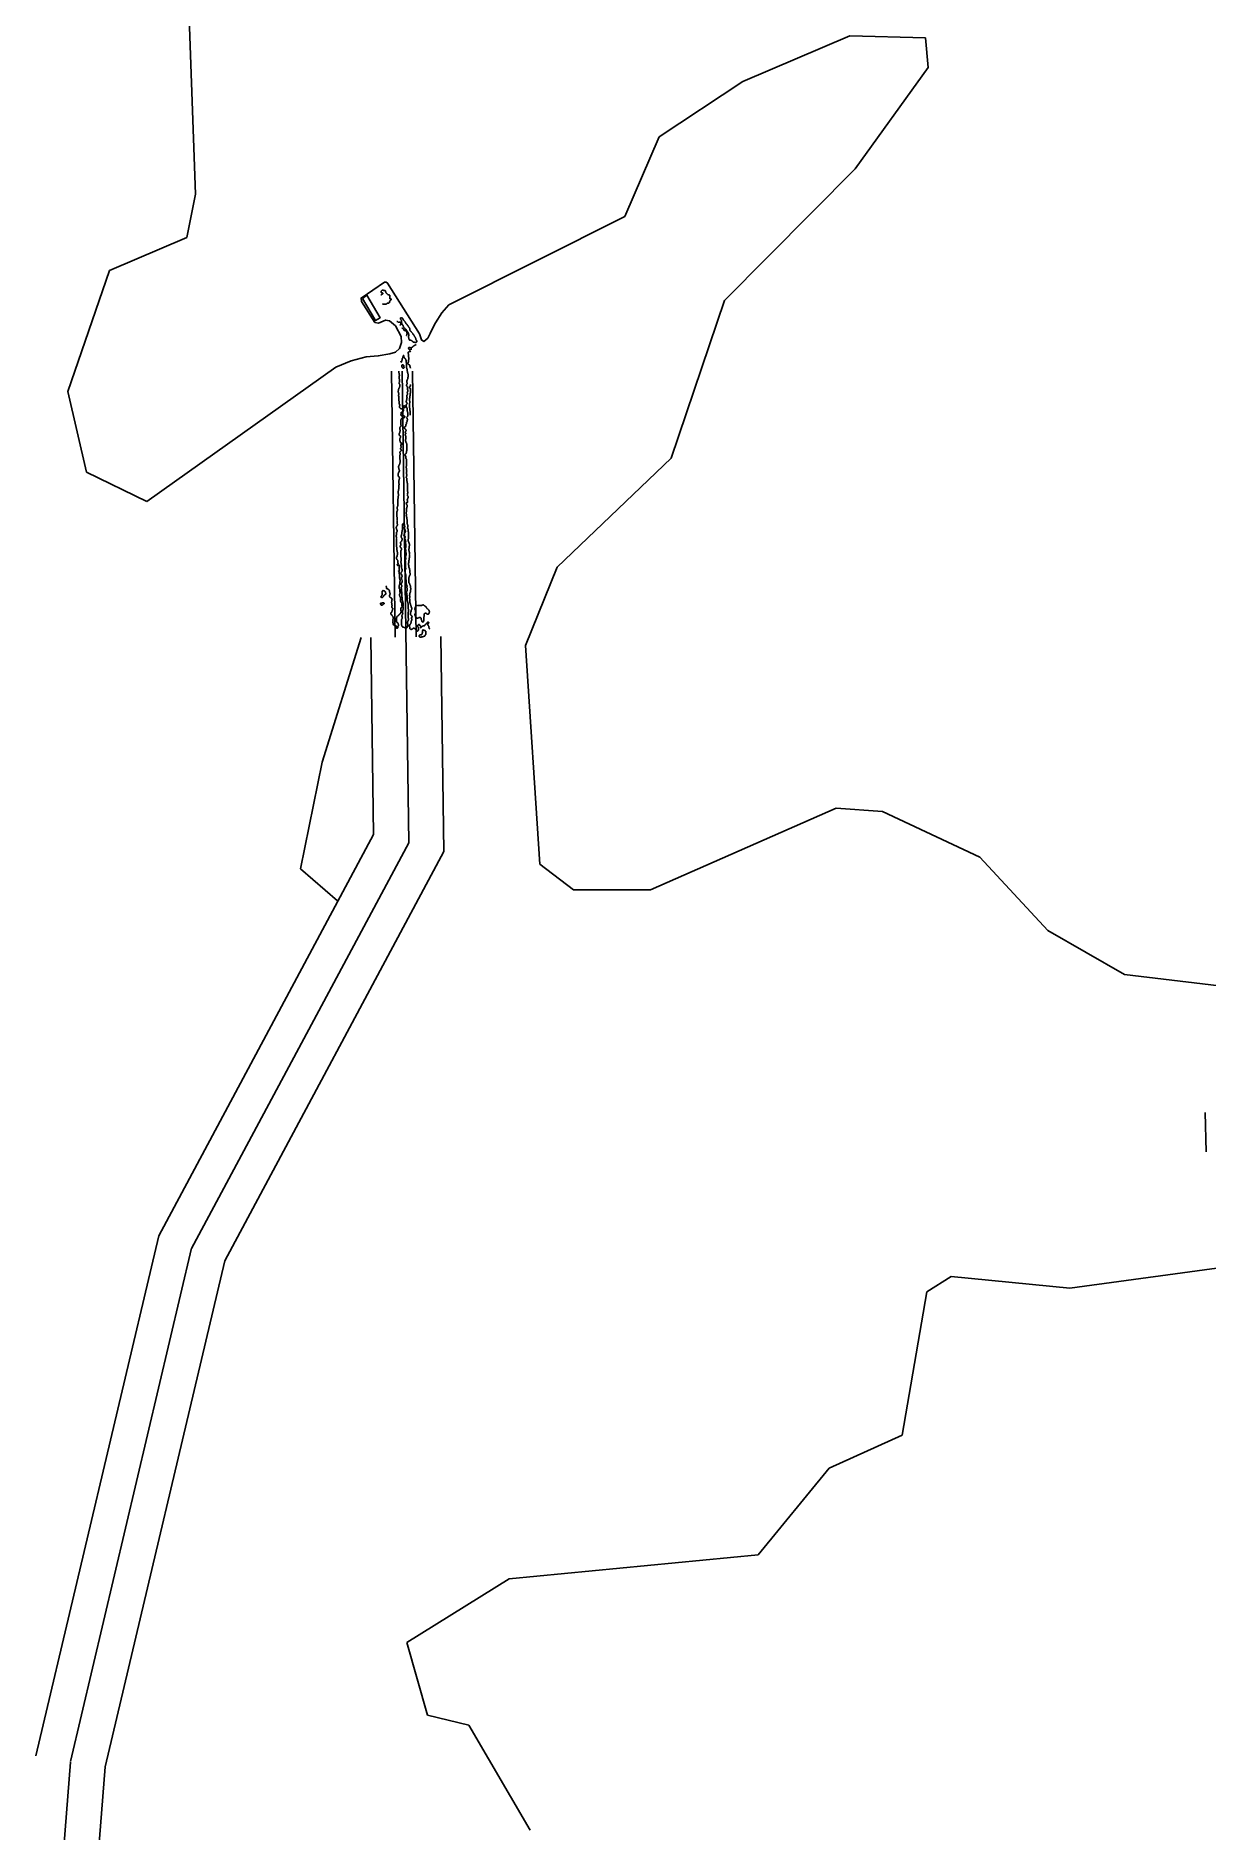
# Model space of a CAD drawing. Header units: metres. Extents: x 479526 to 481925, y 6484265 to 6487890.
# Drawn here: x 481029 to 481866, y 6486079 to 6487360 of the extents above; entities that cross this region are included whole.
import ezdxf

# ---------------------------------------------------------------- set-up
doc = ezdxf.new("R2010")
doc.units = ezdxf.units.M
doc.header["$LTSCALE"] = 0.5
doc.header["$MEASUREMENT"] = 0
for name, color, linetype in [('ISOJOONED', 7, 'CONTINUOUS'), ('isookk', 7, 'CONTINUOUS'), ('maa', 7, 'CONTINUOUS'), ('uus kanal', 7, 'CONTINUOUS')]:
    doc.layers.add(name, color=color, linetype=linetype)

# ---------------------------------------------------------------- blocks, each defined once
blk = doc.blocks.new('maa2')
at = {"layer": 'ISOJOONED', "color": 3, "ltscale": 5, "flags": 128}
blk.add_lwpolyline([(481243.8, 6487123.8), (481254.7, 6487128.5), (481265.5, 6487131.2), (481274.1, 6487131.9), (481282.4, 6487133.5), (481286.5, 6487134.6), (481289.3, 6487137.3), (481290.7, 6487141.5), (481290.5, 6487145.9), (481286.3, 6487153.5), (481282.2, 6487157), (481279.3, 6487157.5), (481274.2, 6487155.4), (481271.7, 6487155.9), (481262.1, 6487170.9), (481261.8, 6487173.2), (481278.5, 6487184.6), (481279.8, 6487184.5), (481280.8, 6487183.9), (481303.6, 6487147.7), (481305, 6487143.3), (481306.6, 6487142.3), (481309.4, 6487144.6), (481311.1, 6487148), (481312.8, 6487151.4), (481314.9, 6487155.5), (481319.4, 6487162.7), (481324.6, 6487168.5)], dxfattribs=at)
at = {"layer": 'ISOJOONED', "color": 5, "ltscale": 5, "flags": 128}
blk.add_lwpolyline([(481262.8, 6487172.9), (481266, 6487175.2), (481275.4, 6487159.2), (481272.2, 6487157.2), (481262.8, 6487172.9)], dxfattribs=at)

msp = doc.modelspace()

# ---------------------------------------------------------------- linework, layer by layer
at = {"layer": 'isookk', "color": 1, "elevation": -1.5}
for points in [[(481276.1159, 6487175.413), (481276.1901, 6487175.4524), (481276.3103, 6487175.5455), (481276.4492, 6487175.699), (481276.5244, 6487175.8104), (481276.5908, 6487175.928), (481276.6454, 6487176.0508), (481276.7459, 6487176.1098), (481276.8829, 6487176.1223), (481277.0205, 6487176.1261), (481277.1574, 6487176.1415), (481277.2546, 6487176.176), (481277.3331, 6487176.2424), (481277.4016, 6487176.3595), (481277.4377, 6487176.4912), (481277.417, 6487176.6411), (481277.3657, 6487176.744), (481277.2856, 6487176.8264), (481277.1536, 6487176.9045), (481277.0502, 6487176.9332), (481276.9455, 6487176.9212), (481276.8185, 6487176.8604), (481276.638, 6487176.7499), (481276.5354, 6487176.7358), (481276.4427, 6487176.8666), (481276.3815, 6487176.9801), (481276.3267, 6487177.0967), (481276.2764, 6487177.2153), (481276.2322, 6487177.3364), (481276.1957, 6487177.4601), (481276.1688, 6487177.5863), (481276.1532, 6487177.7143), (481276.1496, 6487177.8435), (481276.1638, 6487177.9695), (481276.1999, 6487178.0908), (481276.2529, 6487178.206), (481276.3173, 6487178.3152), (481276.3911, 6487178.4181), (481276.472, 6487178.5155), (481276.5595, 6487178.6072), (481276.6541, 6487178.6914), (481276.758, 6487178.7644), (481276.8736, 6487178.8161), (481276.9721, 6487178.8337), (481277.0722, 6487178.8426), (481277.2733, 6487178.847), (481277.3736, 6487178.8424), (481277.4739, 6487178.8333), (481277.6719, 6487178.7986), (481277.7702, 6487178.7778), (481277.8803, 6487178.755), (481278.1441, 6487178.7544), (481278.3347, 6487178.7446), (481278.4907, 6487178.723), (481278.6442, 6487178.6856), (481278.7919, 6487178.6301), (481278.9302, 6487178.5537), (481279.0542, 6487178.4557), (481279.1599, 6487178.3381), (481279.2921, 6487178.0995), (481279.3481, 6487177.9171), (481279.3854, 6487177.73), (481279.4217, 6487177.5427), (481279.4747, 6487177.3587), (481279.5524, 6487177.1875), (481279.6312, 6487177.0566), (481279.7212, 6487176.9333), (481279.8192, 6487176.8164), (481279.9225, 6487176.704), (481280.1363, 6487176.4864), (481280.3525, 6487176.2712), (481280.4606, 6487176.1635), (481280.6035, 6487176.0508), (481280.7501, 6487175.9065), (481280.8307, 6487175.836), (481280.9929, 6487175.7263), (481281.1722, 6487175.6477), (481281.3612, 6487175.5967), (481281.5525, 6487175.555), (481281.7425, 6487175.5072), (481281.9285, 6487175.4458), (481282.0689, 6487175.3888), (481282.1681, 6487175.3366), (481282.2642, 6487175.2516), (481282.3249, 6487175.1363), (481282.3689, 6487174.946), (481282.3817, 6487174.8165), (481282.3866, 6487174.6864), (481282.3855, 6487174.5563), (481282.3681, 6487174.2964), (481282.3357, 6487174.0381), (481282.3169, 6487173.9093), (481282.2999, 6487173.7116), (481282.2997, 6487173.5968), (481282.3066, 6487173.4823), (481282.3202, 6487173.3683), (481282.3402, 6487173.2551), (481282.392, 6487173.0315), (481282.4198, 6487172.9201), (481282.4565, 6487172.791), (481282.5272, 6487172.6988), (481282.6441, 6487172.6867), (481282.7795, 6487172.7083), (481282.965, 6487172.7278), (481283.1035, 6487172.7108), (481283.2216, 6487172.6377), (481283.2977, 6487172.4684), (481283.3111, 6487172.3628), (481283.3128, 6487172.2533), (481283.2833, 6487172.1234), (481283.2034, 6487171.9996), (481283.0805, 6487171.8581), (481282.9489, 6487171.7247), (481282.8129, 6487171.5958), (481282.6746, 6487171.4693), (481282.5363, 6487171.343), (481282.4028, 6487171.2112), (481282.2863, 6487171.0643), (481282.204, 6487170.8958), (481282.1846, 6487170.7781), (481282.2151, 6487170.6388), (481282.2493, 6487170.5051), (481282.2327, 6487170.3926), (481282.1912, 6487170.287), (481282.1022, 6487170.1424), (481282.018, 6487170.02), (481281.9183, 6487169.8735), (481281.8071, 6487169.7353), (481281.6766, 6487169.6155), (481281.5225, 6487169.5277), (481281.3833, 6487169.4905), (481281.2069, 6487169.4856), (481281.0337, 6487169.5205), (481280.8657, 6487169.5746), (481280.6947, 6487169.6195), (481280.5655, 6487169.5934), (481280.456, 6487169.4927), (481280.3759, 6487169.4029), (481280.2983, 6487169.3111), (481280.2187, 6487169.221), (481280.1329, 6487169.1366), (481279.9811, 6487169.0189), (481279.813, 6487168.927), (481279.632, 6487168.863), (481279.4425, 6487168.831), (481279.2503, 6487168.8329), (481279.0612, 6487168.8646), (481278.9338, 6487168.8943), (481278.7937, 6487168.865), (481278.6574, 6487168.8205), (481278.5167, 6487168.7933), (481278.3734, 6487168.789), (481278.23, 6487168.7899), (481278.0429, 6487168.7881), (481277.8661, 6487168.8004), (481277.6941, 6487168.8437), (481277.5297, 6487168.9104), (481277.3999, 6487168.9387), (481277.3004, 6487168.9214), (481277.0888, 6487168.8716), (481277.0638, 6487168.8655)], [(481298.5618, 6487142.3175), (481298.4632, 6487142.4168), (481298.2848, 6487142.5516), (481298.1748, 6487142.6216), (481298.0638, 6487142.6897), (481297.8388, 6487142.8214), (481297.6118, 6487142.9494), (481297.4957, 6487143.0088), (481297.377, 6487143.0626), (481297.2545, 6487143.1078), (481297.1281, 6487143.1406), (481296.9989, 6487143.1592), (481296.8292, 6487143.1728), (481296.7005, 6487143.1899), (481296.5726, 6487143.2184), (481296.4233, 6487143.2806), (481296.2942, 6487143.3783), (481296.195, 6487143.5061), (481296.099, 6487143.7292), (481296.0607, 6487143.8869), (481296.0382, 6487144.0472), (481296.0292, 6487144.213), (481296.0304, 6487144.379), (481296.0302, 6487144.545), (481296.0039, 6487144.7092), (481295.9495, 6487144.8216), (481295.834, 6487144.9549), (481295.7854, 6487145.0477), (481295.6944, 6487145.2995), (481295.6578, 6487145.4085), (481295.6285, 6487145.5199), (481295.6115, 6487145.6338), (481295.6099, 6487145.7492), (481295.6237, 6487145.8637), (481295.6744, 6487146.0455), (481295.7238, 6487146.1527), (481295.7809, 6487146.2557), (481295.8375, 6487146.3589), (481295.8882, 6487146.4657), (481295.9252, 6487146.5775), (481295.9398, 6487146.7201), (481295.9292, 6487146.8625), (481295.9042, 6487147.0029), (481295.8715, 6487147.1417), (481295.7952, 6487147.4166), (481295.7112, 6487147.6891), (481295.6471, 6487147.9059), (481295.5977, 6487148.0837), (481295.5365, 6487148.2579), (481295.4567, 6487148.4245), (481295.3745, 6487148.5591), (481295.2694, 6487148.7274), (481295.1619, 6487148.9033), (481295.0512, 6487149.0862), (481294.9404, 6487149.2689), (481294.8278, 6487149.4505), (481294.71, 6487149.629), (481294.6472, 6487149.7156), (481294.5799, 6487149.7986), (481294.4783, 6487149.9154), (481294.3802, 6487150.0602), (481294.2859, 6487150.2071), (481294.1732, 6487150.3572), (481294.1151, 6487150.4391), (481294.059, 6487150.5222), (481293.9483, 6487150.6897), (481293.8892, 6487150.7708), (481293.824, 6487150.8474), (481293.7477, 6487150.9127), (481293.594, 6487151.0136), (481293.5046, 6487151.0842), (481293.4217, 6487151.1626), (481293.3467, 6487151.2483), (481293.2265, 6487151.3895), (481293.0678, 6487151.5625), (481292.9043, 6487151.7311), (481292.8192, 6487151.8119), (481292.7319, 6487151.8904), (481292.6406, 6487151.9643), (481292.4946, 6487152.0841), (481292.3711, 6487152.2381), (481292.2863, 6487152.3779), (481292.2256, 6487152.5296), (481292.1859, 6487152.6584), (481292.1428, 6487152.786), (481292.0491, 6487153.0385), (481291.9503, 6487153.2892), (481291.844, 6487153.5366), (481291.7477, 6487153.7457), (481291.7, 6487153.8432), (481291.6518, 6487153.9345), (481291.5913, 6487154.0183), (481291.5157, 6487154.0885), (481291.4279, 6487154.1427), (481291.3334, 6487154.1843), (481291.2363, 6487154.2191), (481291.1389, 6487154.2533), (481291.0439, 6487154.294), (481290.9574, 6487154.3504), (481290.8879, 6487154.4417), (481290.8522, 6487154.5892), (481290.8515, 6487154.8167), (481290.8621, 6487154.9679), (481290.8686, 6487155.1197), (481290.8578, 6487155.2713), (481290.8096, 6487155.4474), (481290.7008, 6487155.7298), (481290.6487, 6487155.8718), (481290.6078, 6487156.0177), (481290.5931, 6487156.1693), (481290.6677, 6487156.3933), (481290.7313, 6487156.5409), (481290.7869, 6487156.6921), (481290.817, 6487156.8502), (481290.7966, 6487157), (481290.7298, 6487157.1245), (481290.6561, 6487157.2234), (481290.5003, 6487157.4135), (481290.3519, 6487157.6101), (481290.219, 6487157.8171), (481290.0978, 6487158.0312), (481290.0399, 6487158.1396), (481289.9568, 6487158.3142), (481289.9148, 6487158.4358), (481289.8882, 6487158.5616), (481289.8795, 6487158.6899), (481289.8904, 6487158.818), (481289.9202, 6487158.9305), (481290.0132, 6487159.0951), (481290.165, 6487159.2176), (481290.3522, 6487159.2726), (481290.5473, 6487159.2717), (481290.7392, 6487159.2344), (481290.924, 6487159.1714), (481291.0999, 6487159.0864), (481291.2619, 6487158.978), (481291.3972, 6487158.8371), (481291.4936, 6487158.685), (481291.576, 6487158.5254), (481291.6508, 6487158.3622), (481291.7977, 6487158.0346), (481291.88, 6487157.8747), (481291.9742, 6487157.7215), (481292.0838, 6487157.579), (481292.1592, 6487157.4951), (481292.293, 6487157.3409), (481292.3589, 6487157.2629), (481292.5037, 6487157.0932), (481292.6081, 6487156.987), (481292.7032, 6487156.8952), (481292.8033, 6487156.799), (481292.9987, 6487156.6026), (481293.0902, 6487156.4984), (481293.1748, 6487156.3886), (481293.246, 6487156.2727), (481293.3175, 6487156.1782), (481293.3938, 6487156.0876), (481293.4589, 6487155.9809), (481293.5138, 6487155.8702), (481293.6056, 6487155.6411), (481293.6925, 6487155.4103), (481293.7888, 6487155.1831), (481293.8412, 6487155.0714), (481293.9332, 6487154.9134), (481294.052, 6487154.7748), (481294.2627, 6487154.6006), (481294.4105, 6487154.4939), (481294.5565, 6487154.3846), (481294.6965, 6487154.2674), (481294.7846, 6487154.1687), (481294.9172, 6487153.9636), (481295.0017, 6487153.8244), (481295.0898, 6487153.6875), (481295.1868, 6487153.5567), (481295.3078, 6487153.4184), (481295.3732, 6487153.3397), (481295.4361, 6487153.259), (481295.5539, 6487153.0914), (481295.659, 6487152.9156), (481295.7054, 6487152.8244), (481295.7459, 6487152.7303), (481295.8004, 6487152.6319), (481295.888, 6487152.5238), (481295.978, 6487152.4176), (481296.0575, 6487152.3032), (481296.1973, 6487152.0746), (481296.2959, 6487151.9287), (481296.3938, 6487151.7823), (481296.4877, 6487151.6334), (481296.5751, 6487151.4804), (481296.6496, 6487151.3209), (481296.6812, 6487151.1926), (481296.6633, 6487151.0135), (481296.663, 6487150.8573), (481296.6729, 6487150.7016), (481296.6915, 6487150.4925), (481296.7192, 6487150.3202), (481296.777, 6487150.1554), (481296.8639, 6487150.0042), (481296.9792, 6487149.8736), (481297.1183, 6487149.7685), (481297.2169, 6487149.7137), (481297.3114, 6487149.6462), (481297.4227, 6487149.5128), (481297.4853, 6487149.4153), (481297.6037, 6487149.216), (481297.6665, 6487149.1185), (481297.7679, 6487148.989), (481297.8492, 6487148.9057), (481297.9339, 6487148.8261), (481298.104, 6487148.6679), (481298.2668, 6487148.5018), (481298.343, 6487148.414), (481298.4157, 6487148.3233), (481298.5503, 6487148.1339), (481298.6705, 6487147.9349), (481298.7231, 6487147.8313), (481298.8174, 6487147.604), (481298.8998, 6487147.4216), (481298.9486, 6487147.3341), (481299.0189, 6487147.2381), (481299.174, 6487147.1222), (481299.316, 6487146.9852), (481299.3804, 6487146.9077), (481299.4417, 6487146.8277), (481299.5568, 6487146.6626), (481299.6655, 6487146.4931), (481299.7682, 6487146.3198), (481299.8634, 6487146.1424), (481299.9472, 6487145.9592), (481299.9909, 6487145.8617), (481300.0927, 6487145.6977), (481300.1827, 6487145.5727), (481300.2414, 6487145.4891), (481300.3546, 6487145.3192), (481300.4638, 6487145.1467), (481300.5683, 6487144.9713), (481300.6668, 6487144.7925), (481300.7539, 6487144.6075), (481300.7894, 6487144.5117), (481300.8132, 6487144.412), (481300.8395, 6487144.2433), (481300.8766, 6487144.0798), (481300.9237, 6487143.9192), (481300.9876, 6487143.7258), (481301.0259, 6487143.6134), (481301.0696, 6487143.503), (481301.1225, 6487143.3966), (481301.1875, 6487143.2965), (481301.2639, 6487143.2055), (481301.3343, 6487143.1289), (481301.4008, 6487143.0488), (481301.4625, 6487142.9651), (481301.5185, 6487142.8774), (481301.5673, 6487142.7855), (481301.606, 6487142.6887), (481301.6289, 6487142.5873), (481301.6264, 6487142.4833), (481301.5931, 6487142.3758), (481301.5693, 6487142.1797), (481301.5316, 6487142.0627), (481301.4016, 6487141.9813), (481301.2924, 6487141.8097), (481301.2281, 6487141.6905), (481301.1479, 6487141.5816), (481301.0379, 6487141.5028), (481300.9049, 6487141.4806), (481300.7907, 6487141.4911), (481300.6507, 6487141.5072), (481300.5113, 6487141.5289), (481300.2353, 6487141.586), (481299.9597, 6487141.6449), (481299.8212, 6487141.671), (481299.7158, 6487141.6849), (481299.6096, 6487141.6947), (481299.5035, 6487141.7044), (481299.3977, 6487141.7181), (481299.2929, 6487141.7384), (481299.1464, 6487141.7862), (481299.0569, 6487141.8365), (481298.9389, 6487141.9352), (481298.8686, 6487142.0097), (481298.8009, 6487142.0866), (481298.7321, 6487142.1627), (481298.6593, 6487142.235), (481298.5929, 6487142.291)], [(481279.4934, 6486967.7101), (481279.5508, 6486967.659), (481279.6311, 6486967.5769), (481279.702, 6486967.4865), (481279.7593, 6486967.3865), (481279.8047, 6486967.2746), (481279.8389, 6486967.1588), (481279.8623, 6486967.0407), (481279.8774, 6486966.9214), (481279.8879, 6486966.8015), (481279.9084, 6486966.5891), (481279.9069, 6486966.4089), (481279.8933, 6486966.3036), (481279.8781, 6486966.1985), (481279.8663, 6486966.0929), (481279.8658, 6486965.9865), (481279.9113, 6486965.836), (481279.9792, 6486965.756), (481280.0714, 6486965.7075), (481280.1723, 6486965.6819), (481280.2754, 6486965.667), (481280.3788, 6486965.6552), (481280.482, 6486965.6404), (481280.6268, 6486965.5998), (481280.8118, 6486965.5228), (481280.9893, 6486965.4306), (481281.1608, 6486965.3276), (481281.3266, 6486965.2157), (481281.4858, 6486965.0943), (481281.6356, 6486964.9616), (481281.7718, 6486964.8142), (481281.8884, 6486964.651), (481281.9762, 6486964.4824), (481282.0269, 6486964.3519), (481282.0812, 6486964.1583), (481282.1202, 6486963.9619), (481282.1536, 6486963.7125), (481282.1693, 6486963.5923), (481282.1947, 6486963.4131), (481282.2257, 6486963.2347), (481282.2634, 6486963.0577), (481282.3073, 6486962.8821), (481282.4034, 6486962.5331), (481282.4466, 6486962.3574), (481282.4798, 6486962.1794), (481282.4973, 6486961.999), (481282.4947, 6486961.8177), (481282.4708, 6486961.6379), (481282.429, 6486961.4616), (481282.3753, 6486961.2887), (481282.263, 6486961.1404), (481282.1954, 6486961.0654), (481282.1254, 6486960.9554), (481282.0888, 6486960.862), (481282.072, 6486960.763), (481282.0726, 6486960.6623), (481282.0844, 6486960.5626), (481282.1025, 6486960.4638), (481282.1464, 6486960.268), (481282.1946, 6486960.0732), (481282.2209, 6486959.9763), (481282.2498, 6486959.8802), (481282.3018, 6486959.7417), (481282.3705, 6486959.6107), (481282.4661, 6486959.4984), (481282.5864, 6486959.4133), (481282.7873, 6486959.3218), (481282.9243, 6486959.2679), (481283.0602, 6486959.2109), (481283.1928, 6486959.1467), (481283.3203, 6486959.0727), (481283.4407, 6486958.9875), (481283.5515, 6486958.8904), (481283.662, 6486958.7804), (481283.775, 6486958.6405), (481283.8534, 6486958.4784), (481283.8959, 6486958.285), (481283.9039, 6486958.1443), (481283.8998, 6486958.0034), (481283.8714, 6486957.7229), (481283.8269, 6486957.4448), (481283.7772, 6486957.1677), (481283.7528, 6486957.029), (481283.7297, 6486956.8901), (481283.7098, 6486956.7666), (481283.6662, 6486956.5202), (481283.6221, 6486956.274), (481283.6038, 6486956.1502), (481283.5912, 6486956.0257), (481283.5864, 6486955.9006), (481283.5915, 6486955.7756), (481283.608, 6486955.6515), (481283.6372, 6486955.5296), (481283.6774, 6486955.4138), (481283.7251, 6486955.2351), (481283.7488, 6486955.1218), (481283.7889, 6486954.8933), (481283.821, 6486954.6635), (481283.8499, 6486954.4336), (481283.8813, 6486954.2287), (481283.9093, 6486954.0146), (481283.9161, 6486953.8327), (481283.9101, 6486953.6509), (481283.8922, 6486953.4698), (481283.8624, 6486953.29), (481283.82, 6486953.1131), (481283.7808, 6486952.9391), (481283.7625, 6486952.761), (481283.7721, 6486952.5821), (481283.8166, 6486952.4094), (481283.8671, 6486952.2579), (481283.89, 6486952.1478), (481283.9195, 6486952.0392), (481284.0062, 6486951.9516), (481284.1341, 6486951.8968), (481284.2987, 6486951.8113), (481284.4038, 6486951.7204), (481284.4815, 6486951.6085), (481284.5136, 6486951.5083), (481284.5133, 6486951.4027), (481284.4902, 6486951.3), (481284.4511, 6486951.1621), (481284.4049, 6486951.0267), (481284.3565, 6486950.8922), (481284.2529, 6486950.6258), (481284.1486, 6486950.3597), (481284.0465, 6486950.0929), (481283.9538, 6486949.8224), (481283.9151, 6486949.6848), (481283.8417, 6486949.3655), (481283.8102, 6486949.2453), (481283.7715, 6486949.1273), (481283.7225, 6486949.0129), (481283.6574, 6486948.9068), (481283.5152, 6486948.7734), (481283.4096, 6486948.6928), (481283.3041, 6486948.6122), (481283.2024, 6486948.5265), (481283.1102, 6486948.4304), (481283.0356, 6486948.3205), (481282.9865, 6486948.1971), (481282.9667, 6486948.0522), (481282.976, 6486947.8742), (481283.012, 6486947.6942), (481283.0934, 6486947.5219), (481283.2685, 6486947.2973), (481283.4011, 6486947.1614), (481283.6689, 6486946.8918), (481283.793, 6486946.7472), (481283.9031, 6486946.5919), (481283.9939, 6486946.4245), (481284.0938, 6486946.2468), (481284.2167, 6486946.099), (481284.3546, 6486945.9654), (481284.4965, 6486945.8363), (481284.5727, 6486945.758), (481284.6502, 6486945.624), (481284.6917, 6486945.5294), (481284.7281, 6486945.4328), (481284.7887, 6486945.2354), (481284.8343, 6486945.0339), (481284.8511, 6486944.9321), (481284.8635, 6486944.8296), (481284.8709, 6486944.7267), (481284.8728, 6486944.6234), (481284.8688, 6486944.5202), (481284.8586, 6486944.4175), (481284.8421, 6486944.3155), (481284.8198, 6486944.2147), (481284.7936, 6486944.1148), (481284.7479, 6486943.963), (481284.6635, 6486943.7843), (481284.6005, 6486943.5951), (481284.5638, 6486943.3993), (481284.5521, 6486943.2003), (481284.5677, 6486943.0016), (481284.6158, 6486942.8082), (481284.6616, 6486942.6748), (481284.6663, 6486942.5674), (481284.6426, 6486942.426), (481284.583, 6486942.2193), (481284.5409, 6486942.0823), (481284.5063, 6486941.9431), (481284.5045, 6486941.8359), (481284.5597, 6486941.643), (481284.5825, 6486941.5344), (481284.6117, 6486941.3972), (481284.637, 6486941.254), (481284.6567, 6486941.1096), (481284.6666, 6486940.9645), (481284.6827, 6486940.6915), (481284.7081, 6486940.5106), (481284.748, 6486940.3324), (481284.8041, 6486940.1588), (481284.8777, 6486939.9918), (481284.9706, 6486939.8347), (481285.0329, 6486939.7503), (481285.1097, 6486939.6648), (481285.1961, 6486939.5887), (481285.2904, 6486939.5232), (481285.3904, 6486939.4668), (481285.4944, 6486939.4182), (481285.6009, 6486939.3757), (481285.8187, 6486939.3034), (481286.0399, 6486939.2427), (481286.2649, 6486939.197), (481286.4262, 6486939.1682), (481286.545, 6486939.1278), (481286.6426, 6486939.0934), (481286.8023, 6486939.0329), (481286.9193, 6486938.9747), (481287.0323, 6486938.9093), (481287.1433, 6486938.8407), (481287.1834, 6486938.7408), (481287.1265, 6486938.6581), (481287.0605, 6486938.5575), (481287.0134, 6486938.435), (481286.9165, 6486938.2815), (481286.813, 6486938.1323), (481286.7556, 6486938.0086), (481286.7609, 6486937.9011), (481286.8398, 6486937.7962), (481286.9958, 6486937.6771), (481287.1104, 6486937.6136), (481287.2302, 6486937.5606), (481287.3546, 6486937.5191), (481287.4833, 6486937.493), (481287.6142, 6486937.4885), (481287.7352, 6486937.5122), (481287.8424, 6486937.5671), (481287.9292, 6486937.6507), (481287.9893, 6486937.7551), (481288.0227, 6486937.8709), (481288.0385, 6486937.9884), (481288.0416, 6486938.1823), (481288.0308, 6486938.376), (481288.0415, 6486938.5697), (481288.0726, 6486938.6797), (481288.1568, 6486938.816), (481288.2698, 6486938.93), (481288.3957, 6486939.0536), (481288.4715, 6486939.151), (481288.5282, 6486939.2606), (481288.5602, 6486939.3799), (481288.5701, 6486939.5035), (481288.5618, 6486939.6269), (481288.541, 6486939.7488), (481288.5119, 6486939.8688), (481288.439, 6486940.1048), (481288.3581, 6486940.3381), (481288.281, 6486940.573), (481288.2491, 6486940.6922), (481288.2047, 6486940.8401), (481288.1435, 6486940.9819), (481288.093, 6486941.0782), (481288.0063, 6486941.2046), (481287.8905, 6486941.3187), (481287.753, 6486941.4204), (481287.5349, 6486941.5554), (481287.4342, 6486941.6355), (481287.3374, 6486941.7597), (481287.2677, 6486941.8727), (481287.2096, 6486941.992), (481287.1643, 6486942.1167), (481287.1251, 6486942.2995), (481287.1115, 6486942.4859), (481287.1083, 6486942.6728), (481287.0933, 6486942.8475), (481287.0874, 6486942.9601), (481287.1047, 6486943.1126), (481287.1135, 6486943.2147), (481287.0965, 6486943.4122), (481287.092, 6486943.5299), (481287.1015, 6486943.6471), (481287.1, 6486943.8235), (481287.0661, 6486944.0857), (481287.064, 6486944.2621), (481287.0932, 6486944.4339), (481287.1482, 6486944.6271), (481287.1864, 6486944.7517), (481287.2217, 6486944.8772), (481287.2491, 6486945.0046), (481287.2672, 6486945.1339), (481287.2769, 6486945.2638), (481287.2886, 6486945.4446), (481287.3047, 6486945.5542), (481287.3364, 6486945.6601), (481287.3897, 6486945.7572), (481287.4634, 6486945.8397), (481287.5506, 6486945.9081), (481287.741, 6486946.0208), (481287.8379, 6486946.0742), (481287.9249, 6486946.1241), (481288.0968, 6486946.227), (481288.2657, 6486946.3351), (481288.4294, 6486946.4508), (481288.56, 6486946.5554), (481288.6775, 6486946.6628), (481288.789, 6486946.7762), (481288.8963, 6486946.8938), (481289.0009, 6486947.0136), (481289.1178, 6486947.1487), (481289.3111, 6486947.3512), (481289.4449, 6486947.4814), (481289.5789, 6486947.6113), (481289.7103, 6486947.744), (481289.8364, 6486947.8818), (481289.9544, 6486948.0266), (481290.0611, 6486948.18), (481290.1529, 6486948.3425), (481290.227, 6486948.5139), (481290.2839, 6486948.6916), (481290.3184, 6486948.8231), (481290.3516, 6486948.9721), (481290.3738, 6486949.1238), (481290.382, 6486949.2766), (481290.3774, 6486949.4294), (481290.3631, 6486949.5816), (481290.3424, 6486949.7331), (481290.2934, 6486950.0349), (481290.2445, 6486950.3366), (481290.2083, 6486950.6405), (481290.1985, 6486950.7931), (481290.1959, 6486950.9459), (481290.2015, 6486951.0987), (481290.2153, 6486951.251), (481290.236, 6486951.4024), (481290.2924, 6486951.7344), (481290.3233, 6486951.8673), (481290.3605, 6486951.9988), (481290.4086, 6486952.1269), (481290.533, 6486952.1804), (481290.6749, 6486952.1904), (481290.792, 6486952.2601), (481290.8597, 6486952.3468), (481290.9152, 6486952.4406), (481290.9618, 6486952.539), (481291.0007, 6486952.6408), (481291.0322, 6486952.7451), (481291.0563, 6486952.8513), (481291.0734, 6486952.959), (481291.0839, 6486953.0672), (481291.079, 6486953.2118), (481291.0488, 6486953.3531), (481291.0069, 6486953.4785), (481290.9449, 6486953.6572), (481290.9166, 6486953.76), (481290.8955, 6486953.8646), (481290.8823, 6486953.9704), (481290.8768, 6486954.077), (481290.8848, 6486954.2903), (481290.8968, 6486954.3961), (481290.9141, 6486954.5013), (481290.9392, 6486954.6052), (481290.9769, 6486954.7464), (481291.0013, 6486954.8915), (481291.0069, 6486955.0382), (481290.985, 6486955.1831), (481290.8885, 6486955.4076), (481290.8043, 6486955.5323), (481290.7014, 6486955.6423), (481290.565, 6486955.7511), (481290.45, 6486955.8354), (481290.3386, 6486955.9638), (481290.2589, 6486956.108), (481290.1871, 6486956.2561), (481290.1112, 6486956.4023), (481290.0365, 6486956.5399), (481289.9789, 6486956.6769), (481289.9201, 6486956.8052), (481289.9001, 6486956.9159), (481289.8964, 6486957.0283), (481289.902, 6486957.1407), (481289.9293, 6486957.364), (481289.9647, 6486957.5859), (481290.0001, 6486957.808), (481290.0304, 6486958.0306), (481290.0551, 6486958.2541), (481290.0727, 6486958.4782), (481290.0801, 6486958.5903), (481290.0887, 6486958.7024), (481290.0952, 6486958.8194), (481290.0938, 6486958.937), (481290.0819, 6486959.0539), (481290.0565, 6486959.1688), (481290.0137, 6486959.2782), (481289.859, 6486959.5309), (481289.7355, 6486959.7168), (481289.6746, 6486959.8103), (481289.6188, 6486959.907), (481289.5759, 6486960.0102), (481289.5339, 6486960.2149), (481289.4866, 6486960.3609), (481289.4318, 6486960.5036), (481289.3772, 6486960.6465), (481289.3301, 6486960.7921), (481289.3007, 6486960.9201), (481289.2898, 6486961.0302), (481289.2903, 6486961.2442), (481289.2885, 6486961.4583), (481289.2847, 6486961.5653), (481289.3211, 6486961.7004), (481289.4439, 6486961.8988), (481289.5376, 6486962.0602), (481289.6104, 6486962.2322), (481289.6724, 6486962.4281), (481289.6989, 6486962.5375), (481289.7225, 6486962.7101), (481289.71, 6486962.8971), (481289.6646, 6486963.0788), (481289.6072, 6486963.2573), (481289.5566, 6486963.4378), (481289.53, 6486963.5598), (481289.5096, 6486963.6606), (481289.4674, 6486963.8609), (481289.4274, 6486964.0617), (481289.3964, 6486964.2643), (481289.3869, 6486964.3662), (481289.3825, 6486964.4686), (481289.384, 6486964.5709), (481289.4139, 6486964.7147), (481289.4645, 6486964.8515), (481289.5097, 6486964.9902), (481289.5194, 6486965.0991), (481289.4841, 6486965.2389), (481289.4235, 6486965.3695), (481289.2994, 6486965.5456), (481289.2087, 6486965.6571), (481289.1241, 6486965.7737), (481289.0679, 6486965.9065), (481289.0585, 6486966.1023), (481289.0491, 6486966.4135), (481289.033, 6486966.5688), (481289.0003, 6486966.7217), (481288.9554, 6486966.8816), (481288.96, 6486967.0277), (481288.9869, 6486967.1715), (481289.0229, 6486967.3131), (481289.0593, 6486967.4546), (481289.0828, 6486967.5987), (481289.0968, 6486967.8375), (481289.1287, 6486968.0019), (481289.1731, 6486968.1633), (481289.2822, 6486968.4796), (481289.4012, 6486968.7921), (481289.4615, 6486968.9481), (481289.4808, 6486969.0678), (481289.4935, 6486969.2289), (481289.5249, 6486969.3797), (481289.5525, 6486969.5741), (481289.5594, 6486969.7704), (481289.5478, 6486969.9663), (481289.534, 6486970.0758), (481289.5177, 6486970.1997), (481289.5116, 6486970.3103), (481289.5206, 6486970.4208), (481289.5512, 6486970.575), (481289.5727, 6486970.6772), (481289.5984, 6486970.7939), (481289.6483, 6486971.0277), (481289.6897, 6486971.2632), (481289.7171, 6486971.5007), (481289.7233, 6486971.6202), (481289.7154, 6486971.755), (481289.6637, 6486971.8774), (481289.5987, 6486971.9925), (481289.5193, 6486972.1622), (481289.4621, 6486972.3247), (481289.3778, 6486972.6585), (481289.3165, 6486972.9974), (481289.2939, 6486973.1679), (481289.2756, 6486973.3392), (481289.2709, 6486973.4654), (481289.2769, 6486973.5915), (481289.2878, 6486973.7171), (481289.2964, 6486973.8429), (481289.2912, 6486973.969), (481289.2536, 6486974.1328), (481289.2397, 6486974.2949), (481289.2441, 6486974.457), (481289.2689, 6486974.78), (481289.2786, 6486974.9416), (481289.2795, 6486975.104), (481289.2678, 6486975.2655), (481289.2421, 6486975.5012), (481289.2145, 6486975.657), (481289.1908, 6486975.7682), (481289.1432, 6486976.0169), (481289.1066, 6486976.2361), (481289.076, 6486976.456), (481289.0511, 6486976.6767), (481289.0402, 6486976.7872), (481289.0286, 6486977.0432), (481289.0303, 6486977.2138), (481289.0304, 6486977.3845), (481289.0228, 6486977.521), (481288.9982, 6486977.6656), (481288.9642, 6486977.7629), (481288.9158, 6486977.8539), (481288.8559, 6486977.9376), (481288.7886, 6486978.0154), (481288.7175, 6486978.0896), (481288.6461, 6486978.1634), (481288.5788, 6486978.2411), (481288.6054, 6486978.3375), (481288.7011, 6486978.3845), (481288.8323, 6486978.4389), (481288.9242, 6486978.4929), (481289.0007, 6486978.5669), (481289.0588, 6486978.6562), (481289.1396, 6486978.8312), (481289.175, 6486979.0056), (481289.1698, 6486979.149), (481289.1272, 6486979.3236), (481289.0372, 6486979.5776), (481288.9903, 6486979.7511), (481288.9699, 6486979.946), (481288.956, 6486980.0511), (481288.9342, 6486980.1947), (481288.9248, 6486980.3041), (481288.9217, 6486980.4138), (481288.9247, 6486980.5235), (481288.9338, 6486980.633), (481288.9489, 6486980.7418), (481288.994, 6486980.9569), (481289.0557, 6486981.1676), (481289.1297, 6486981.3744), (481289.1719, 6486981.4757), (481289.2198, 6486981.5747), (481289.2769, 6486981.6686), (481289.3364, 6486981.7859), (481289.3848, 6486981.9548), (481289.4021, 6486982.0737), (481289.375, 6486982.1902), (481289.3165, 6486982.2949), (481289.2133, 6486982.417), (481289.0889, 6486982.5173), (481288.9794, 6486982.5666), (481288.8636, 6486982.5787), (481288.7229, 6486982.5478), (481288.5634, 6486982.4398), (481288.426, 6486982.3047), (481288.2719, 6486982.1627), (481288.1718, 6486982.1097), (481288.0596, 6486982.1056), (481287.9478, 6486982.1899), (481287.8615, 6486982.3355), (481287.774, 6486982.509), (481287.7315, 6486982.5996), (481287.6973, 6486982.6938), (481287.6707, 6486982.8319), (481287.6733, 6486982.9442), (481287.7042, 6486983.0521), (481287.7701, 6486983.1432), (481287.8635, 6486983.2058), (481288.0207, 6486983.2669), (481288.1224, 6486983.3147), (481288.1991, 6486983.396), (481288.2149, 6486983.5067), (481288.1972, 6486983.6834), (481288.1674, 6486984.0373), (481288.1483, 6486984.3919), (481288.148, 6486984.7473), (481288.1524, 6486984.878), (481288.143, 6486985.0307), (481288.116, 6486985.1637), (481288.1093, 6486985.302), (481288.0997, 6486985.5022), (481288.0841, 6486985.601), (481288.0604, 6486985.6983), (481288.0284, 6486985.7931), (481287.9881, 6486985.8847), (481287.9401, 6486985.9726), (481287.8245, 6486986.1368), (481287.6917, 6486986.2868), (481287.5513, 6486986.4293), (481287.4125, 6486986.5733), (481287.2845, 6486986.7273), (481287.175, 6486986.8954), (481287.0922, 6486987.0781), (481287.0378, 6486987.2713), (481287.0101, 6486987.4702), (481287.0044, 6486987.6703), (481287.0154, 6486987.8506), (481287.0383, 6486988.0257), (481287.0689, 6486988.135), (481287.1504, 6486988.2846), (481287.2212, 6486988.3735), (481287.298, 6486988.4571), (481287.3758, 6486988.5398), (481287.4493, 6486988.6262), (481287.5102, 6486988.7219), (481287.5427, 6486988.831), (481287.5576, 6486988.9996), (481287.575, 6486989.1679), (481287.5981, 6486989.3357), (481287.6292, 6486989.5019), (481287.6703, 6486989.6662), (481287.7234, 6486989.8269), (481287.7958, 6486990.0171), (481287.8248, 6486990.1189), (481287.8712, 6486990.3252), (481287.8917, 6486990.4289), (481287.9144, 6486990.5588), (481287.9315, 6486990.6898), (481287.9393, 6486990.8216), (481287.9371, 6486990.9536), (481287.9272, 6486991.0787), (481287.9143, 6486991.1963), (481287.8949, 6486991.313), (481287.8686, 6486991.4283), (481287.835, 6486991.5418), (481287.7887, 6486991.664), (481287.694, 6486991.9212), (481287.6105, 6486992.1822), (481287.5747, 6486992.3146), (481287.5442, 6486992.4481), (481287.5202, 6486992.583), (481287.5038, 6486992.7191), (481287.4961, 6486992.8561), (481287.4887, 6486992.9583), (481287.4758, 6486993.0603), (481287.4589, 6486993.1615), (481287.4215, 6486993.3633), (481287.3992, 6486993.4902), (481287.3841, 6486993.6008), (481287.3693, 6486993.7901), (481287.3643, 6486993.98), (481287.367, 6486994.1405), (481287.377, 6486994.2716), (481287.3836, 6486994.4004), (481287.3761, 6486994.5305), (481287.3663, 6486994.6605), (481287.3365, 6486994.9195), (481287.2958, 6486995.1683), (481287.2694, 6486995.3036), (481287.232, 6486995.4752), (481287.1914, 6486995.6461), (481287.1493, 6486995.8166), (481287.1092, 6486995.9876), (481287.0739, 6486996.1598), (481287.0417, 6486996.3728), (481287.0305, 6486996.4997), (481287.0256, 6486996.6272), (481287.0263, 6486996.7545), (481287.0382, 6486997.0091), (481287.0449, 6486997.1379), (481287.0735, 6486997.443), (481287.1096, 6486997.747), (481287.1448, 6486998.0511), (481287.1719, 6486998.3563), (481287.1842, 6486998.6623), (481287.1855, 6486998.8155), (481287.1812, 6486998.9775), (481287.1702, 6486999.1394), (481287.1611, 6486999.3724), (481287.1615, 6486999.4857), (481287.1641, 6486999.7657), (481287.1669, 6487000.0458), (481287.1642, 6487000.1856), (481287.1566, 6487000.3257), (481287.1427, 6487000.4651), (481287.1389, 6487000.6), (481287.1683, 6487000.7998), (481287.1949, 6487000.9319), (481287.2185, 6487001.0646), (481287.2343, 6487001.1985), (481287.2395, 6487001.3332), (481287.2329, 6487001.4679), (481287.2149, 6487001.6015), (481287.1889, 6487001.7336), (481287.1502, 6487001.9156), (481287.1266, 6487002.034), (481287.094, 6487002.1997), (481287.0334, 6487002.5311), (481286.9867, 6487002.865), (481286.9717, 6487003.0328), (481286.9638, 6487003.201), (481286.9635, 6487003.3696), (481286.9709, 6487003.5378), (481286.9853, 6487003.7057), (481287.0304, 6487004.0396), (481287.0495, 6487004.154), (481287.0724, 6487004.307), (481287.0868, 6487004.461), (481287.0937, 6487004.6156), (481287.0922, 6487004.9249), (481287.0883, 6487005.0794), (481287.0738, 6487005.2634), (481287.058, 6487005.4474), (481287.0685, 6487005.6318), (481287.1146, 6487005.7787), (481287.2217, 6487005.9497), (481287.301, 6487006.0584), (481287.3774, 6487006.1694), (481287.4455, 6487006.2857), (481287.5018, 6487006.4083), (481287.5447, 6487006.5361), (481287.5746, 6487006.6675), (481287.5918, 6487006.7864), (481287.6066, 6487006.9557), (481287.6026, 6487007.1297), (481287.5561, 6487007.3368), (481287.5158, 6487007.4466), (481287.4691, 6487007.5539), (481287.3642, 6487007.7632), (481287.255, 6487007.9701), (481287.203, 6487008.0748), (481287.1563, 6487008.1821), (481287.1178, 6487008.2929), (481287.0918, 6487008.4071), (481287.0684, 6487008.5152), (481287.0265, 6487008.6549), (481286.9807, 6487008.7931), (481286.9411, 6487008.9333), (481286.9158, 6487009.0771), (481286.911, 6487009.223), (481286.9266, 6487009.3684), (481286.96, 6487009.5104), (481287.0039, 6487009.6493), (481287.0526, 6487009.7865), (481287.1216, 6487009.9901), (481287.1668, 6487010.0932), (481287.2808, 6487010.265), (481287.3509, 6487010.3578), (481287.4906, 6487010.5439), (481287.5561, 6487010.6401), (481287.6159, 6487010.7401), (481287.6667, 6487010.8448), (481287.7046, 6487010.9552), (481287.7379, 6487011.144), (481287.7513, 6487011.2434), (481287.7573, 6487011.3437), (481287.7408, 6487011.5289), (481287.7231, 6487011.8265), (481287.7067, 6487012.0246), (481287.6796, 6487012.2545), (481287.6667, 6487012.3905), (481287.6598, 6487012.5271), (481287.664, 6487012.6639), (481287.6724, 6487012.9115), (481287.6752, 6487013.1015), (481287.6819, 6487013.2915), (481287.693, 6487013.476), (481287.7026, 6487013.6556), (481287.7058, 6487013.7962), (481287.7093, 6487013.9275), (481287.7119, 6487014.19), (481287.7083, 6487014.3214), (481287.6946, 6487014.4902), (481287.6765, 6487014.6236), (481287.6528, 6487014.7562), (481287.6243, 6487014.8879), (481287.5626, 6487015.15), (481287.5358, 6487015.282), (481287.5153, 6487015.4151), (481287.5044, 6487015.5495), (481287.5034, 6487015.6843), (481287.5065, 6487015.8528), (481287.5098, 6487016.1688), (481287.5114, 6487016.3268), (481287.5123, 6487016.4315), (481287.5089, 6487016.5617), (481287.5002, 6487016.6919), (481287.4862, 6487016.8214), (481287.4675, 6487016.9504), (481287.4228, 6487017.2073), (481287.3805, 6487017.4645), (481287.351, 6487017.7236), (481287.3403, 6487017.8535), (481287.3333, 6487017.9642), (481287.3187, 6487018.1609), (481287.3177, 6487018.3592), (481287.3391, 6487018.5565), (481287.3897, 6487018.8496), (481287.4122, 6487019.0467), (481287.4162, 6487019.2451), (481287.4009, 6487019.4428), (481287.3794, 6487019.603), (481287.3609, 6487019.7333), (481287.3352, 6487019.936), (481287.324, 6487020.0376), (481287.3141, 6487020.1668), (481287.3129, 6487020.2965), (481287.323, 6487020.4258), (481287.347, 6487020.5533), (481287.3864, 6487020.677), (481287.4379, 6487020.796), (481287.4964, 6487020.9115), (481287.6116, 6487021.1437), (481287.6603, 6487021.264), (481287.7002, 6487021.3873), (481287.7306, 6487021.5133), (481287.751, 6487021.6412), (481287.7614, 6487021.7705), (481287.7629, 6487021.9), (481287.7581, 6487022.0294), (481287.7522, 6487022.1372), (481287.7453, 6487022.2552), (481287.7347, 6487022.3789), (481287.7209, 6487022.4964), (481287.7032, 6487022.6134), (481287.6815, 6487022.7297), (481287.6288, 6487022.9604), (481287.5722, 6487023.1902), (481287.5476, 6487023.306), (481287.529, 6487023.4229), (481287.5193, 6487023.541), (481287.5209, 6487023.6595), (481287.5341, 6487023.7772), (481287.5582, 6487023.8952), (481287.5913, 6487023.9914), (481287.6355, 6487024.083), (481287.6881, 6487024.1699), (481287.7466, 6487024.2529), (481287.8095, 6487024.3326), (481287.8761, 6487024.4092), (481287.9446, 6487024.4861), (481288.01, 6487024.5656), (481288.069, 6487024.6502), (481288.1187, 6487024.7406), (481288.1564, 6487024.8368), (481288.1849, 6487024.979), (481288.1867, 6487025.1186), (481288.1708, 6487025.348), (481288.1343, 6487025.6531), (481288.0927, 6487025.9573), (481288.0595, 6487026.2627), (481288.0497, 6487026.416), (481288.0448, 6487026.5696), (481288.0383, 6487026.7389), (481288.0279, 6487026.8736), (481288.021, 6487027.0489), (481288.0433, 6487027.3338), (481288.0679, 6487027.5227), (481288.0912, 6487027.7118), (481288.1027, 6487027.9018), (481288.0756, 6487028.2235), (481288.0447, 6487028.5008), (481288.0322, 6487028.6397), (481288.0264, 6487028.7793), (481288.0329, 6487028.9192), (481288.058, 6487029.057), (481288.0914, 6487029.1905), (481288.1299, 6487029.4198), (481288.1503, 6487029.6512), (481288.1551, 6487029.7672), (481288.1758, 6487029.9349), (481288.2326, 6487030.1932), (481288.2568, 6487030.3459), (481288.2606, 6487030.5224), (481288.2595, 6487030.64), (481288.2651, 6487030.7575), (481288.2953, 6487030.9046), (481288.3217, 6487031.0643), (481288.3399, 6487031.2251), (481288.3542, 6487031.3862), (481288.3696, 6487031.5472), (481288.3921, 6487031.7075), (481288.4152, 6487031.8423), (481288.4331, 6487031.9779), (481288.446, 6487032.114), (481288.4594, 6487032.3872), (481288.4628, 6487032.6605), (481288.4617, 6487032.9338), (481288.4514, 6487033.1367), (481288.4287, 6487033.3148), (481288.3869, 6487033.557), (481288.3355, 6487033.7973), (481288.2799, 6487034.0367), (481288.2277, 6487034.2768), (481288.2068, 6487034.3978), (481288.1934, 6487034.52), (481288.195, 6487034.643), (481288.2548, 6487034.8596), (481288.3078, 6487035.0138), (481288.4056, 6487035.3254), (481288.4364, 6487035.4863), (481288.4519, 6487035.6435), (481288.4971, 6487035.7553), (481288.5497, 6487035.8534), (481288.5836, 6487035.9592), (481288.5974, 6487036.0959), (481288.6053, 6487036.2593), (481288.6145, 6487036.4226), (481288.6407, 6487036.5842), (481288.6917, 6487036.724), (481288.7318, 6487036.8601), (481288.8288, 6487037.1119), (481288.8611, 6487037.3081), (481288.8636, 6487037.5066), (481288.8454, 6487037.7041), (481288.8107, 6487037.898), (481288.7777, 6487038.0709), (481288.7322, 6487038.3561), (481288.715, 6487038.4994), (481288.7039, 6487038.6434), (481288.7019, 6487038.7878), (481288.7119, 6487038.932), (481288.7363, 6487039.0746), (481288.7746, 6487039.2141), (481288.815, 6487039.3475), (481288.8497, 6487039.4826), (481288.8779, 6487039.6191), (481288.8988, 6487039.7569), (481288.9118, 6487039.8957), (481288.916, 6487040.0307), (481288.9253, 6487040.2004), (481288.9399, 6487040.3447), (481288.9504, 6487040.4892), (481288.94, 6487040.6712), (481288.8911, 6487040.8385), (481288.8326, 6487041.0024), (481288.7829, 6487041.1693), (481288.753, 6487041.3408), (481288.7399, 6487041.4736), (481288.7325, 6487041.5747), (481288.7299, 6487041.6759), (481288.7407, 6487041.8567), (481288.7774, 6487042.1256), (481288.8034, 6487042.3047), (481288.8232, 6487042.4846), (481288.8332, 6487042.6162), (481288.851, 6487042.805), (481288.8773, 6487042.993), (481288.9124, 6487043.1795), (481288.954, 6487043.3646), (481289, 6487043.5487), (481289.0495, 6487043.7318), (481289.1061, 6487043.9129), (481289.1569, 6487044.0346), (481289.2217, 6487044.1579), (481289.2956, 6487044.3054), (481289.3477, 6487044.4616), (481289.3588, 6487044.6261), (481289.323, 6487044.7872), (481289.2579, 6487044.9405), (481289.1995, 6487045.045), (481289.1361, 6487045.1465), (481289.0806, 6487045.2297), (481288.9743, 6487045.3852), (481288.907, 6487045.475), (481288.8352, 6487045.5611), (481288.7593, 6487045.6437), (481288.6805, 6487045.7235), (481288.6084, 6487045.7975), (481288.5236, 6487045.8929), (481288.4457, 6487045.9941), (481288.3791, 6487046.103), (481288.3297, 6487046.2207), (481288.2979, 6487046.3445), (481288.2737, 6487046.4801), (481288.2543, 6487046.7472), (481288.2582, 6487046.9256), (481288.2714, 6487047.1036), (481288.2915, 6487047.281), (481288.3167, 6487047.4577), (481288.3464, 6487047.6336), (481288.3804, 6487047.8088), (481288.4189, 6487047.9831), (481288.4741, 6487048.2019), (481288.5142, 6487048.3319), (481288.5606, 6487048.4597), (481288.6145, 6487048.5844), (481288.6636, 6487048.6852), (481288.7271, 6487048.8091), (481288.7898, 6487048.9332), (481288.8513, 6487049.0581), (481288.9117, 6487049.1834), (481288.9712, 6487049.3093), (481289.0312, 6487049.4349), (481289.0939, 6487049.5592), (481289.1704, 6487049.69), (481289.2204, 6487049.8321), (481289.2415, 6487049.9593), (481289.2309, 6487050.0874), (481289.1786, 6487050.2508), (481289.1035, 6487050.4038), (481289.0427, 6487050.5174), (481288.9707, 6487050.6799), (481288.9255, 6487050.8519), (481288.898, 6487051.0586), (481288.8751, 6487051.217), (481288.8462, 6487051.3722), (481288.7706, 6487051.6783), (481288.6903, 6487051.9833), (481288.6554, 6487052.1369), (481288.6271, 6487052.292), (481288.6073, 6487052.4486), (481288.5962, 6487052.6058), (481288.596, 6487052.7414), (481288.6044, 6487052.8744), (481288.6209, 6487053.0067), (481288.6458, 6487053.1375), (481288.679, 6487053.2667), (481288.7203, 6487053.3937), (481288.7699, 6487053.5172), (481288.8782, 6487053.7372), (481288.9535, 6487053.8679), (481289.1105, 6487054.1255), (481289.187, 6487054.2555), (481289.2591, 6487054.388), (481289.3256, 6487054.5235), (481289.3999, 6487054.7033), (481289.4389, 6487054.8174), (481289.49, 6487054.9999), (481289.5294, 6487055.1808), (481289.5508, 6487055.2937), (481289.6009, 6487055.5332), (481289.6571, 6487055.7713), (481289.7191, 6487056.008), (481289.7825, 6487056.2444), (481289.8109, 6487056.3634), (481289.8362, 6487056.5107), (481289.8442, 6487056.6599), (481289.8368, 6487056.8093), (481289.8165, 6487056.9573), (481289.7845, 6487057.1032), (481289.7448, 6487057.2473), (481289.6978, 6487057.3917), (481289.6588, 6487057.5525), (481289.6243, 6487057.748), (481289.5879, 6487057.942), (481289.5738, 6487058.0548), (481289.5667, 6487058.1683), (481289.5675, 6487058.2818), (481289.5731, 6487058.3836), (481289.588, 6487058.5874), (481289.5918, 6487058.6896), (481289.5845, 6487058.7918), (481289.5514, 6487058.9613), (481289.5315, 6487059.088), (481289.5177, 6487059.2153), (481289.5108, 6487059.3432), (481289.508, 6487059.4713), (481289.5116, 6487059.7274), (481289.5166, 6487059.9835), (481289.5181, 6487060.2019), (481289.5234, 6487060.4411), (481289.5332, 6487060.5803), (481289.5491, 6487060.7353), (481289.597, 6487061.0438), (481289.6513, 6487061.3509), (481289.6736, 6487061.5053), (481289.6881, 6487061.6607), (481289.6924, 6487061.8166), (481289.6864, 6487061.9726), (481289.6641, 6487062.2196), (481289.6518, 6487062.4016), (481289.6392, 6487062.5248), (481289.603, 6487062.769), (481289.5872, 6487062.8916), (481289.5803, 6487063.015), (481289.5864, 6487063.1386), (481289.6068, 6487063.2608), (481289.6388, 6487063.3802), (481289.6764, 6487063.4979), (481289.7537, 6487063.6242), (481289.8325, 6487063.7053), (481289.9187, 6487063.7787), (481290.1016, 6487063.9114), (481290.2869, 6487064.0404), (481290.3771, 6487064.1083), (481290.4622, 6487064.1826), (481290.5367, 6487064.2673), (481290.5918, 6487064.3662), (481290.6167, 6487064.4679), (481290.5962, 6487064.6114), (481290.5176, 6487064.7882), (481290.3576, 6487065.0302), (481290.2347, 6487065.1798), (481290.1669, 6487065.2539), (481290.0878, 6487065.3673), (481290.0379, 6487065.4903), (481290.005, 6487065.6191), (481289.9873, 6487065.7508), (481289.99, 6487065.8836), (481290.0431, 6487066.0403), (481290.1023, 6487066.145), (481290.167, 6487066.2467), (481290.2353, 6487066.3457), (481290.3744, 6487066.5422), (481290.439, 6487066.644), (481290.4902, 6487066.753), (481290.504, 6487066.9081), (481290.4556, 6487067.0268), (481290.3906, 6487067.1362), (481290.3297, 6487067.2486), (481290.2893, 6487067.3696), (481290.2604, 6487067.6621), (481290.2561, 6487068.0079), (481290.2653, 6487068.1805), (481290.2852, 6487068.3523), (481290.3201, 6487068.5218), (481290.3712, 6487068.6874), (481290.4982, 6487068.7226), (481290.6805, 6487068.7103), (481290.8023, 6487068.7097), (481290.9194, 6487068.7407), (481291.007, 6487068.8246), (481291.0889, 6487068.9103), (481291.1106, 6487069.0592), (481291.0896, 6487069.2188), (481291.0549, 6487069.3218), (481290.9971, 6487069.4132), (481290.9311, 6487069.4956), (481290.8406, 6487069.5685), (481290.7282, 6487069.598), (481290.5732, 6487069.5849), (481290.421, 6487069.5536), (481290.3054, 6487069.5398), (481290.1429, 6487069.7003), (481289.9962, 6487069.9533), (481289.9287, 6487070.0833), (481289.8655, 6487070.2152), (481289.7553, 6487070.4864), (481289.7203, 6487070.5871), (481289.6636, 6487070.7861), (481289.6274, 6487070.9491), (481289.5705, 6487071.2781), (481289.5234, 6487071.6084), (481289.5002, 6487071.7737), (481289.4754, 6487071.9387), (481289.4423, 6487072.1411), (481289.4516, 6487072.25), (481289.4772, 6487072.3662), (481289.5073, 6487072.5356), (481289.5492, 6487072.7026), (481289.6, 6487072.8669), (481289.7178, 6487073.19), (481289.7773, 6487073.3513), (481289.8293, 6487073.5154), (481289.8616, 6487073.685), (481289.8596, 6487073.8144), (481289.8519, 6487073.9372), (481289.8593, 6487074.0604), (481289.8747, 6487074.1823), (481289.9088, 6487074.4256), (481289.9175, 6487074.5486), (481289.9133, 6487074.6719), (481289.8859, 6487074.7917), (481289.8101, 6487074.8596), (481289.715, 6487074.8974), (481289.6168, 6487074.9261), (481289.5193, 6487074.9571), (481289.4259, 6487074.9989), (481289.3416, 6487075.0567), (481289.2714, 6487075.1312), (481289.2159, 6487075.2175), (481289.171, 6487075.3095), (481289.1318, 6487075.404), (481289.0895, 6487075.5156), (481289.0531, 6487075.6307), (481289.0216, 6487075.8122), (481289.0223, 6487075.9964), (481289.0524, 6487076.1781), (481289.1339, 6487076.4422), (481289.2018, 6487076.6135), (481289.2733, 6487076.7832), (481289.3425, 6487076.954), (481289.4024, 6487077.1281), (481289.4467, 6487077.3069), (481289.4944, 6487077.5791), (481289.5317, 6487077.7521), (481289.5729, 6487077.9242), (481289.6158, 6487078.0958), (481289.6489, 6487078.23), (481289.6785, 6487078.3601), (481289.7034, 6487078.4914), (481289.7199, 6487078.624), (481289.7248, 6487078.7577), (481289.7167, 6487078.8912), (481289.6974, 6487079.0234), (481289.6697, 6487079.1542), (481289.5993, 6487079.412), (481289.56, 6487079.5396), (481289.497, 6487079.7411), (481289.4525, 6487079.93), (481289.4299, 6487080.123), (481289.4344, 6487080.3175), (481289.4677, 6487080.5093), (481289.5283, 6487080.6941), (481289.6126, 6487080.8692), (481289.7157, 6487081.0338), (481289.8328, 6487081.1887), (481289.959, 6487081.3362), (481290.0891, 6487081.4801), (481290.2151, 6487081.6275), (481290.319, 6487081.7912), (481290.3657, 6487081.9797), (481290.3433, 6487082.1729), (481290.2793, 6487082.3564), (481290.215, 6487082.516), (481290.1607, 6487082.6937), (481290.1237, 6487082.8753), (481290.1051, 6487083.0594), (481290.1087, 6487083.2442), (481290.1341, 6487083.4275), (481290.178, 6487083.6072), (481290.2333, 6487083.7834), (481290.2893, 6487083.9596), (481290.3285, 6487084.141), (481290.3315, 6487084.2464), (481290.3262, 6487084.4194), (481290.3244, 6487084.5312), (481290.3185, 6487084.6428), (481290.3064, 6487084.7541), (481290.2657, 6487084.974), (481290.2414, 6487085.0831), (481290.2168, 6487085.2044), (481290.1988, 6487085.3269), (481290.1847, 6487085.4498), (481290.1721, 6487085.6107), (481290.1689, 6487085.733), (481290.1745, 6487085.8552), (481290.1901, 6487085.9767), (481290.2165, 6487086.0962), (481290.2531, 6487086.213), (481290.2991, 6487086.3265), (481290.3526, 6487086.4365), (481290.4118, 6487086.5437), (481290.5379, 6487086.7531), (481290.6632, 6487086.9634), (481290.7235, 6487087.0697), (481290.7816, 6487087.1521), (481290.8599, 6487087.2307), (481290.936, 6487087.3121), (481291.031, 6487087.5029), (481291.1462, 6487087.6094), (481291.2956, 6487087.6563), (481291.4522, 6487087.662), (481291.6085, 6487087.6512), (481291.765, 6487087.6407), (481291.9219, 6487087.6391), (481292.0784, 6487087.6516), (481292.2327, 6487087.6798), (481292.3398, 6487087.7113), (481292.4555, 6487087.7577), (481292.5648, 6487087.8175), (481292.6668, 6487087.889), (481292.7612, 6487087.9703), (481292.8471, 6487088.0606), (481292.9223, 6487088.1601), (481292.9814, 6487088.2704), (481293.0158, 6487088.39), (481293.0142, 6487088.5145), (481292.9778, 6487088.6335), (481292.8882, 6487088.7972), (481292.8062, 6487088.9198), (481292.7332, 6487089.001), (481292.6063, 6487089.1084), (481292.4353, 6487089.1866), (481292.2487, 6487089.2085), (481292.062, 6487089.1885), (481291.9269, 6487089.1483), (481291.7736, 6487089.0544), (481291.5625, 6487088.9286), (481291.4541, 6487088.8708), (481291.3418, 6487088.8204), (481291.2235, 6487088.7876), (481291.1008, 6487088.7977), (481290.9995, 6487088.8688), (481290.9229, 6487088.9649), (481290.8386, 6487089.0622), (481290.7479, 6487089.1533), (481290.5767, 6487089.3208), (481290.4722, 6487089.419), (481290.3677, 6487089.5504), (481290.3132, 6487089.6837), (481290.2981, 6487089.8268), (481290.3171, 6487089.9988), (481290.3783, 6487090.1698), (481290.4661, 6487090.3353), (481290.5218, 6487090.4643), (481290.5462, 6487090.6024), (481290.5082, 6487090.7855), (481290.4668, 6487090.8808), (481290.3872, 6487091.073), (481290.3566, 6487091.1727), (481290.3399, 6487091.2754), (481290.3438, 6487091.3794), (481290.391, 6487091.524), (481290.4691, 6487091.6224), (481290.5752, 6487091.6898), (481290.6739, 6487091.7229), (481290.7776, 6487091.7302), (481290.9325, 6487091.7125), (481291.0364, 6487091.7031), (481291.1403, 6487091.7085), (481291.2416, 6487091.7318), (481291.3582, 6487091.7838), (481291.4696, 6487091.8652), (481291.6069, 6487092.0034), (481291.732, 6487092.1528), (481291.851, 6487092.307), (481291.9952, 6487092.4969), (481292.0654, 6487092.6197), (481292.1201, 6487092.7503), (481292.1577, 6487092.8868), (481292.1559, 6487092.9902), (481292.1267, 6487093.1279), (481292.1166, 6487093.2323), (481292.0955, 6487093.3465), (481292.0578, 6487093.4562), (481292.0074, 6487093.5605), (481291.9484, 6487093.6601), (481291.8841, 6487093.7563), (481291.8176, 6487093.8509), (481291.7525, 6487093.9468), (481291.6953, 6487094.0478), (481291.6612, 6487094.1917), (481291.6996, 6487094.3498), (481291.8031, 6487094.5407), (481291.8788, 6487094.6323), (481292.0195, 6487094.7422), (481292.1256, 6487094.7949), (481292.2373, 6487094.8342), (481292.3518, 6487094.8629), (481292.468, 6487094.8838), (481292.5851, 6487094.898), (481292.7028, 6487094.907), (481292.8134, 6487094.9164), (481292.9596, 6487094.9765), (481293.157, 6487095.1076), (481293.2906, 6487095.1919), (481293.42, 6487095.2796), (481293.5269, 6487095.3937), (481293.5883, 6487095.5372), (481293.5633, 6487095.6914), (481293.4663, 6487095.8133), (481293.3385, 6487095.9024), (481293.204, 6487095.9885), (481293.0694, 6487096.1087), (481292.9382, 6487096.232), (481292.7916, 6487096.3363), (481292.6602, 6487096.3689), (481292.4483, 6487096.2752), (481292.336, 6487096.1888), (481292.2379, 6487096.0859), (481292.1591, 6487095.9674), (481292.0789, 6487095.7708), (481292.0564, 6487095.6522), (481292.0454, 6487095.532), (481292.0183, 6487095.386), (481291.947, 6487095.2226), (481291.8855, 6487095.1209), (481291.8144, 6487095.0256), (481291.7318, 6487094.9398), (481291.6374, 6487094.8669), (481291.5347, 6487094.8069), (481291.4281, 6487094.7546), (481291.3109, 6487094.6993), (481291.1984, 6487094.6015), (481291.1438, 6487094.4995), (481291.0926, 6487094.3335), (481291.0654, 6487094.2212), (481291.0242, 6487094.1131), (481290.9379, 6487094.0384), (481290.8228, 6487094.0254), (481290.7083, 6487094.0442), (481290.5976, 6487094.0793), (481290.492, 6487094.1267), (481290.3089, 6487094.225), (481290.1882, 6487094.3), (481290.0715, 6487094.3812), (481289.9586, 6487094.4676), (481289.7412, 6487094.6507), (481289.6349, 6487094.7452), (481289.5289, 6487094.8398), (481289.4512, 6487094.9292), (481289.3697, 6487095.1004), (481289.3358, 6487095.2223), (481289.312, 6487095.3464), (481289.2838, 6487095.5976), (481289.2743, 6487095.8501), (481289.2754, 6487095.9764), (481289.2813, 6487096.1025), (481289.2937, 6487096.2284), (481289.3385, 6487096.355), (481289.4104, 6487096.4686), (481289.412, 6487096.6372), (481289.4179, 6487096.8534), (481289.4298, 6487096.9974), (481289.3936, 6487097.1538), (481289.2831, 6487097.296), (481289.1578, 6487097.4244), (481289.0617, 6487097.5755), (481289.0221, 6487097.693), (481289.0036, 6487097.7947), (481288.9802, 6487097.9999), (481288.9651, 6487098.2058), (481288.9541, 6487098.412), (481288.9451, 6487098.6181), (481288.9369, 6487098.8244), (481288.9292, 6487099.0309), (481288.9207, 6487099.237), (481288.912, 6487099.4433), (481288.9029, 6487099.6496), (481288.8941, 6487099.8559), (481288.8873, 6487100.0622), (481288.8857, 6487100.1655), (481288.8719, 6487100.2853), (481288.8297, 6487100.4791), (481288.8112, 6487100.61), (481288.8332, 6487100.8069), (481288.8522, 6487101.0044), (481288.8543, 6487101.2029), (481288.8408, 6487101.401), (481288.811, 6487101.5973), (481288.7847, 6487101.7179), (481288.7444, 6487101.9153), (481288.7209, 6487102.1036), (481288.7142, 6487102.2933), (481288.7237, 6487102.4894), (481288.7231, 6487102.5907), (481288.7182, 6487102.6917), (481288.6981, 6487102.8933), (481288.6661, 6487103.0932), (481288.6227, 6487103.291), (481288.5903, 6487103.4208), (481288.5547, 6487103.617), (481288.5422, 6487103.8159), (481288.57, 6487104.013), (481288.6072, 6487104.1125), (481288.6548, 6487104.2079), (481288.7103, 6487104.2984), (481288.7693, 6487104.3866), (481288.8274, 6487104.4754), (481288.874, 6487104.571), (481288.8848, 6487104.7208), (481288.8528, 6487104.8648), (481288.7906, 6487104.9988), (481288.711, 6487105.123), (481288.655, 6487105.2201), (481288.5611, 6487105.4787), (481288.4788, 6487105.836), (481288.4201, 6487106.198), (481288.4, 6487106.3801), (481288.3881, 6487106.5631), (481288.3865, 6487106.7464), (481288.3981, 6487106.9294), (481288.426, 6487107.1107), (481288.4747, 6487107.2877), (481288.5501, 6487107.4549), (481288.6197, 6487107.5664), (481288.6422, 6487107.6709), (481288.6354, 6487107.9377), (481288.6318, 6487108.0444), (481288.6326, 6487108.1513), (481288.6404, 6487108.2578), (481288.6623, 6487108.4043), (481288.6998, 6487108.5356), (481288.7626, 6487108.6568), (481288.8338, 6487108.7785), (481288.9089, 6487108.8901), (481289.0001, 6487109.0201), (481289.0823, 6487109.1618), (481289.1539, 6487109.3092), (481289.2169, 6487109.4604), (481289.3238, 6487109.7701), (481289.4131, 6487110.0853), (481289.4895, 6487110.4037), (481289.5221, 6487110.5642), (481289.5494, 6487110.7257), (481289.5579, 6487110.9026), (481289.5415, 6487111.0346), (481289.5062, 6487111.1629), (481289.4566, 6487111.2862), (481289.3989, 6487111.4057), (481289.2802, 6487111.643), (481289.224, 6487111.7632), (481289.1362, 6487111.9298), (481289.0861, 6487112.0199), (481289.0391, 6487112.1117), (481288.9972, 6487112.2059), (481288.9614, 6487112.3026), (481288.932, 6487112.4015), (481288.9097, 6487112.5022), (481288.8953, 6487112.6043), (481288.8906, 6487112.7074), (481288.8969, 6487112.8108), (481288.917, 6487112.9122), (481288.9672, 6487113.0356), (481289.0434, 6487113.1449), (481289.1876, 6487113.2829), (481289.2899, 6487113.3683), (481289.355, 6487113.4446), (481289.3791, 6487113.5949), (481289.3602, 6487113.7413), (481289.3404, 6487113.8878), (481289.345, 6487113.9878), (481289.3567, 6487114.1327), (481289.3534, 6487114.3088), (481289.3323, 6487114.4835), (481289.2999, 6487114.6563), (481289.2216, 6487114.9989), (481289.1843, 6487115.1706), (481289.1534, 6487115.3436), (481289.131, 6487115.518), (481289.1172, 6487115.6932), (481289.1082, 6487115.8688), (481289.1029, 6487116.0321), (481289.0917, 6487116.4342), (481289.0974, 6487116.8069), (481289.1148, 6487117.1791), (481289.1363, 6487117.551), (481289.1532, 6487117.9233), (481289.1599, 6487118.1095), (481289.1579, 6487118.3611), (481289.1423, 6487118.5279), (481289.119, 6487118.6937), (481289.0914, 6487118.8587), (481289.0614, 6487119.0234), (481289.0301, 6487119.1878), (481288.9979, 6487119.352), (481288.9651, 6487119.5162), (481288.9319, 6487119.6803), (481288.8985, 6487119.8443), (481288.8649, 6487120.0083), (481288.8312, 6487120.1722), (481288.7974, 6487120.3362), (481288.7636, 6487120.5001), (481288.7297, 6487120.6639), (481288.6958, 6487120.8279), (481288.6698, 6487120.9531)], [(481290.1732, 6487128.2791), (481290.196, 6487128.2046), (481290.247, 6487128.0428), (481290.3001, 6487127.8817), (481290.3567, 6487127.7219), (481290.42, 6487127.5646), (481290.4797, 6487127.4521), (481290.5799, 6487127.5167), (481290.5955, 6487127.6429), (481290.6727, 6487127.7948), (481290.7928, 6487128.0124), (481290.8592, 6487128.1644), (481290.9171, 6487128.3198), (481290.9676, 6487128.4776), (481291.0118, 6487128.6374), (481291.0514, 6487128.7984), (481291.0896, 6487128.9597), (481291.1355, 6487129.1339), (481291.172, 6487129.2925), (481291.1889, 6487129.4304), (481291.1935, 6487129.5455), (481291.1934, 6487129.6606), (481291.1916, 6487129.7757), (481291.1914, 6487129.891), (481291.198, 6487130.006), (481291.2272, 6487130.117), (481291.303, 6487130.2029), (481291.437, 6487130.2877), (481291.5314, 6487130.3484), (481291.6248, 6487130.4656), (481291.6737, 6487130.5667), (481291.6169, 6487130.6677), (481291.6195, 6487130.7785), (481291.6495, 6487130.953), (481291.6859, 6487131.1261), (481291.7256, 6487131.2986), (481291.7681, 6487131.4703), (481291.8142, 6487131.6412), (481291.8655, 6487131.8105), (481291.9256, 6487131.977), (481292.004, 6487132.1357), (481292.0928, 6487132.2335), (481292.2204, 6487132.2417), (481292.3141, 6487132.149), (481292.3607, 6487132.025), (481292.3758, 6487131.8486), (481292.3666, 6487131.6719), (481292.365, 6487131.5218), (481292.3923, 6487131.3744), (481292.4422, 6487131.233), (481292.4967, 6487131.0934), (481292.5546, 6487130.9576), (481292.6041, 6487130.8543), (481292.6562, 6487130.7523), (481292.7652, 6487130.5508), (481292.8552, 6487130.4171), (481292.9572, 6487130.315), (481293.135, 6487130.1924), (481293.2596, 6487130.12), (481293.3808, 6487130.0416), (481293.4906, 6487129.9482), (481293.5763, 6487129.8323), (481293.6268, 6487129.6974), (481293.6509, 6487129.5372), (481293.6791, 6487129.405), (481293.7197, 6487129.276), (481293.7726, 6487129.1515), (481293.8331, 6487129.0306), (481293.8924, 6487128.9093), (481293.9427, 6487128.7838), (481293.9831, 6487128.6548), (481294.0415, 6487128.391), (481294.0658, 6487128.2582), (481294.0853, 6487128.091), (481294.0852, 6487127.9873), (481294.0817, 6487127.8232), (481294.0728, 6487127.6593), (481294.0582, 6487127.5211), (481294.0898, 6487127.3435), (481294.1265, 6487127.2291), (481294.1593, 6487127.1136), (481294.1851, 6487126.9963), (481294.2047, 6487126.8779), (481294.2305, 6487126.6391), (481294.2465, 6487126.3996), (481294.2534, 6487126.2798), (481294.2699, 6487126.0188), (481294.2742, 6487125.7837), (481294.2705, 6487125.6662), (481294.2623, 6487125.5489), (481294.2499, 6487125.4321), (481294.234, 6487125.3156), (481294.1981, 6487125.0833), (481294.1847, 6487124.9667), (481294.1785, 6487124.8491), (481294.1861, 6487124.7313), (481294.2069, 6487124.6156), (481294.2234, 6487124.4455), (481294.2195, 6487124.2704), (481294.2575, 6487124.1062), (481294.3138, 6487123.9476), (481294.3574, 6487123.785), (481294.3746, 6487123.6177), (481294.3739, 6487123.4902), (481294.3749, 6487123.3198), (481294.3908, 6487123.2074), (481294.4256, 6487123.0992), (481294.4754, 6487122.9972), (481294.5231, 6487122.8941), (481294.6024, 6487122.6095), (481294.6516, 6487122.3861), (481294.6874, 6487122.16), (481294.7004, 6487122.0465), (481294.7113, 6487121.9454), (481294.724, 6487121.8447), (481294.7569, 6487121.6443), (481294.7792, 6487121.5178), (481294.8024, 6487121.3767), (481294.8464, 6487121.0808), (481294.89, 6487120.785), (481294.9428, 6487120.4905), (481295.0103, 6487120.199), (481295.0906, 6487119.9109), (481295.1327, 6487119.7674), (481295.1712, 6487119.6416), (481295.2889, 6487119.222), (481295.3296, 6487119.0471), (481295.363, 6487118.8706), (481295.3883, 6487118.6927), (481295.4055, 6487118.5138), (481295.4148, 6487118.3343), (481295.4177, 6487118.1546), (481295.4156, 6487117.7954), (481295.4304, 6487117.436), (481295.4473, 6487117.2572), (481295.4477, 6487117.1498), (481295.413, 6487116.9924), (481295.3766, 6487116.8913), (481295.339, 6487116.7906), (481295.3096, 6487116.6869), (481295.2899, 6487116.5581), (481295.2592, 6487116.4627), (481295.3033, 6487116.2702), (481295.3259, 6487116.1281), (481295.3225, 6487115.9844), (481295.2946, 6487115.8435), (481295.245, 6487115.7088), (481295.1745, 6487115.5838), (481295.1141, 6487115.4699), (481295.0633, 6487115.349), (481295.0115, 6487115.2285), (481294.9507, 6487115.1123), (481294.8723, 6487115.0071), (481294.7999, 6487114.9139), (481294.7407, 6487114.8117), (481294.6929, 6487114.7042), (481294.6541, 6487114.5932), (481294.6223, 6487114.4801), (481294.5962, 6487114.3655), (481294.5567, 6487114.1335), (481294.5294, 6487113.9), (481294.5102, 6487113.6656), (481294.4983, 6487113.4309), (481294.4982, 6487113.1957), (481294.5083, 6487113.0782), (481294.5388, 6487112.9646), (481294.6641, 6487112.7484), (481294.7603, 6487112.5869), (481294.8355, 6487112.4145), (481294.8328, 6487112.2274), (481294.7853, 6487112.117), (481294.7287, 6487112.0107), (481294.6656, 6487111.9085), (481294.5991, 6487111.8086), (481294.4695, 6487111.6063), (481294.415, 6487111.4988), (481294.3749, 6487111.385), (481294.3579, 6487111.266), (481294.3359, 6487111.0101), (481294.3146, 6487110.8154), (481294.3516, 6487110.6737), (481294.4386, 6487110.4995), (481294.5366, 6487110.3312), (481294.6378, 6487110.1648), (481294.7379, 6487109.9978), (481294.8329, 6487109.8277), (481294.9173, 6487109.6521), (481294.9798, 6487109.4675), (481295.0005, 6487109.341), (481295.0008, 6487109.1427), (481294.9754, 6487108.9463), (481294.9508, 6487108.7496), (481294.9451, 6487108.6441), (481294.943, 6487108.506), (481294.934, 6487108.368), (481294.9123, 6487108.2315), (481294.8865, 6487108.0642), (481294.8918, 6487107.9406), (481294.9276, 6487107.8225), (481295.019, 6487107.6856), (481295.0938, 6487107.5871), (481295.1506, 6487107.4773), (481295.2201, 6487107.2571), (481295.2438, 6487107.0886), (481295.236, 6487106.9184), (481295.1971, 6487106.7584), (481295.1129, 6487106.6037), (481295.0411, 6487106.5112), (481294.9768, 6487106.4135), (481294.8889, 6487106.2414), (481294.8348, 6487106.0558), (481294.8263, 6487105.8624), (481294.8638, 6487105.6449), (481294.8916, 6487105.5317), (481294.9375, 6487105.3489), (481294.9647, 6487105.1844), (481294.9734, 6487105.0047), (481294.9572, 6487104.8255), (481294.9179, 6487104.6501), (481294.8606, 6487104.4796), (481294.7186, 6487104.15), (481294.6455, 6487103.9862), (481294.5794, 6487103.8192), (481294.5291, 6487103.6468), (481294.5053, 6487103.4681), (481294.5138, 6487103.3077), (481294.5272, 6487103.1771), (481294.5315, 6487103.0459), (481294.5356, 6487102.9453), (481294.5495, 6487102.8457), (481294.5679, 6487102.747), (481294.6059, 6487102.5499), (481294.6209, 6487102.4505), (481294.6317, 6487102.2752), (481294.6222, 6487102.1034), (481294.6, 6487101.9325), (481294.5724, 6487101.7625), (481294.5438, 6487101.5927), (481294.5153, 6487101.4229), (481294.4867, 6487101.2531), (481294.4427, 6487101.0396), (481294.4155, 6487100.9115), (481294.3585, 6487100.6561), (481294.3174, 6487100.4654), (481294.2884, 6487100.3241), (481294.2341, 6487100.041), (481294.1802, 6487099.7578), (481294.1226, 6487099.4753), (481294.0932, 6487099.3193), (481294.0831, 6487099.1836), (481294.0956, 6487099.0484), (481294.1369, 6487098.9193), (481294.205, 6487098.8021), (481294.3369, 6487098.6473), (481294.4301, 6487098.5488), (481294.5173, 6487098.4444), (481294.5871, 6487098.328), (481294.6468, 6487098.1366), (481294.6652, 6487097.99), (481294.6572, 6487097.8426), (481294.5924, 6487097.7125), (481294.5236, 6487097.6327), (481294.4493, 6487097.5583), (481294.3733, 6487097.4857), (481294.2993, 6487097.4109), (481294.2315, 6487097.3303), (481294.1591, 6487097.2163), (481294.0996, 6487097.0953), (481294.0745, 6487096.997), (481294.1054, 6487096.7539), (481294.1108, 6487096.5733), (481294.1, 6487096.428), (481294.0665, 6487096.175), (481294.0449, 6487096.0206), (481294.0273, 6487095.8658), (481294.0265, 6487095.7099), (481294.0589, 6487095.5573), (481294.2266, 6487095.2057), (481294.3798, 6487094.9341), (481294.4595, 6487094.8001), (481294.5507, 6487094.6556), (481294.6299, 6487094.5045), (481294.6899, 6487094.3446), (481294.729, 6487094.1787), (481294.7494, 6487094.0096), (481294.7536, 6487093.9066), (481294.7535, 6487093.7746), (481294.7455, 6487093.4605), (481294.7454, 6487093.3033), (481294.7526, 6487093.1463), (481294.7687, 6487092.9898), (481294.7931, 6487092.8346), (481294.7982, 6487092.6626), (481294.8152, 6487092.5545), (481294.8398, 6487092.4294), (481294.8687, 6487092.3052), (481294.9024, 6487092.182), (481294.9806, 6487091.9391), (481295.0629, 6487091.6976), (481295.1369, 6487091.4535), (481295.1678, 6487091.3297), (481295.1937, 6487091.2047), (481295.2139, 6487091.0787), (481295.2283, 6487090.9519), (481295.2371, 6487090.8247), (481295.2392, 6487090.6245), (481295.2341, 6487090.4734), (481295.2436, 6487090.3281), (481295.255, 6487090.2218), (481295.2787, 6487090.0383), (481295.3112, 6487089.7715), (481295.3215, 6487089.6374), (481295.3246, 6487089.5029), (481295.3175, 6487089.3686), (481295.2985, 6487089.235), (481295.2643, 6487089.1048), (481295.2208, 6487089.003), (481295.1152, 6487088.8358), (481294.9889, 6487088.6837), (481294.8509, 6487088.542), (481294.7007, 6487088.4077), (481294.546, 6487088.256), (481294.4307, 6487088.1292), (481294.3412, 6487087.9831), (481294.329, 6487087.8561), (481294.4167, 6487087.7098), (481294.5262, 6487087.578), (481294.6235, 6487087.4369), (481294.7059, 6487087.2866), (481294.7738, 6487087.1292), (481294.8272, 6487086.9664), (481294.8654, 6487086.7993), (481294.8882, 6487086.6295), (481294.8959, 6487086.4582), (481294.8899, 6487086.2868), (481294.8733, 6487086.1166), (481294.8608, 6487086.0163), (481294.8492, 6487085.916), (481294.8301, 6487085.7151), (481294.8192, 6487085.5888), (481294.8006, 6487085.4303), (481294.7676, 6487085.2708), (481294.7111, 6487085.1181), (481294.6244, 6487084.9801), (481294.5562, 6487084.8873), (481294.4187, 6487084.6837), (481294.3555, 6487084.5506), (481294.311, 6487084.4101), (481294.2833, 6487084.2655), (481294.2561, 6487083.9729), (481294.2474, 6487083.8263), (481294.2363, 6487083.6798), (481294.2213, 6487083.5337), (481294.1773, 6487083.3519), (481294.0881, 6487083.1874), (481293.9547, 6487083.0559), (481293.8867, 6487082.9338), (481293.8844, 6487082.8167), (481293.8949, 6487082.6675), (481293.8971, 6487082.4673), (481293.8846, 6487082.2674), (481293.8587, 6487082.0691), (481293.8231, 6487081.8722), (481293.7549, 6487081.7412), (481293.6167, 6487081.5998), (481293.5295, 6487081.5111), (481293.4472, 6487081.4391), (481293.2946, 6487081.3586), (481293.1878, 6487081.316), (481293.0805, 6487081.275), (481292.9755, 6487081.2281), (481292.8796, 6487081.1653), (481292.8158, 6487081.0705), (481292.8528, 6487080.8677), (481292.873, 6487080.7483), (481292.8772, 6487080.6273), (481292.8648, 6487080.5069), (481292.8444, 6487080.388), (481292.8362, 6487080.2674), (481292.8695, 6487080.1631), (481292.9441, 6487080.0849), (481293.0761, 6487079.9914), (481293.1649, 6487079.93), (481293.249, 6487079.862), (481293.3226, 6487079.7832), (481293.4482, 6487079.6159), (481293.5277, 6487079.532), (481293.6078, 6487079.4487), (481293.6843, 6487079.362), (481293.7539, 6487079.2696), (481293.8141, 6487079.1705), (481293.8626, 6487079.0654), (481293.9051, 6487078.9183), (481293.9233, 6487078.7434), (481293.915, 6487078.5691), (481293.8793, 6487078.409), (481293.8136, 6487078.2499), (481293.7606, 6487078.1528), (481293.6997, 6487078.0608), (481293.6319, 6487077.9735), (481293.5592, 6487077.8905), (481293.4839, 6487077.8098), (481293.4098, 6487077.728), (481293.3426, 6487077.64), (481293.298, 6487077.5387), (481293.3183, 6487077.3882), (481293.4023, 6487077.2301), (481293.4677, 6487077.1301), (481293.5955, 6487076.9281), (481293.6526, 6487076.823), (481293.7006, 6487076.7135), (481293.734, 6487076.5982), (481293.7432, 6487076.4791), (481293.7168, 6487076.3625), (481293.6041, 6487076.1771), (481293.5018, 6487076.0436), (481293.3769, 6487075.8902), (481293.2864, 6487075.7364), (481293.2684, 6487075.5584), (481293.3326, 6487075.3923), (481293.4247, 6487075.2397), (481293.5202, 6487075.0892), (481293.6101, 6487074.9353), (481293.6899, 6487074.7757), (481293.7567, 6487074.6104), (481293.8002, 6487074.4502), (481293.8317, 6487074.2597), (481293.8493, 6487074.0676), (481293.8543, 6487073.869), (481293.8492, 6487073.7668), (481293.8427, 6487073.6593), (481293.823, 6487073.4547), (481293.7978, 6487073.1808), (481293.7798, 6487072.9974), (481293.7615, 6487072.8545), (481293.7385, 6487072.7121), (481293.6817, 6487072.4297), (481293.6543, 6487072.2883), (481293.6338, 6487072.1456), (481293.6227, 6487072.0018), (481293.6204, 6487071.8578), (481293.6235, 6487071.7137), (481293.6307, 6487071.5423), (481293.6523, 6487071.1994), (481293.6869, 6487070.8576), (481293.7237, 6487070.6026), (481293.7506, 6487070.4923), (481293.7915, 6487070.3862), (481293.844, 6487070.2855), (481293.9042, 6487070.1893), (481293.9677, 6487070.0953), (481294.023, 6487070.0113), (481294.0772, 6487069.9236), (481294.1536, 6487069.78), (481294.2211, 6487069.6321), (481294.2805, 6487069.4808), (481294.3325, 6487069.3266), (481294.3782, 6487069.1708), (481294.421, 6487068.9792), (481294.4653, 6487068.6518), (481294.4939, 6487068.3229), (481294.5163, 6487067.9935), (481294.5335, 6487067.6638), (481294.5429, 6487067.3338), (481294.5456, 6487067.1688), (481294.5484, 6487067.0637), (481294.5511, 6487066.9637), (481294.5586, 6487066.7802), (481294.5651, 6487066.5968), (481294.5686, 6487066.4132), (481294.5686, 6487066.2296), (481294.5649, 6487066.046), (481294.5578, 6487065.8625), (481294.5516, 6487065.7512), (481294.5425, 6487065.5687), (481294.5125, 6487065.1935), (481294.4724, 6487064.8762), (481294.4252, 6487064.5602), (481294.3814, 6487064.2435), (481294.3648, 6487064.0846), (481294.3543, 6487063.9249), (481294.3445, 6487063.8044), (481294.3266, 6487063.6845), (481294.3032, 6487063.5659), (481294.2474, 6487063.3307), (481294.2009, 6487063.1444), (481294.1504, 6487062.9273), (481294.1294, 6487062.8178), (481294.0955, 6487062.607), (481294.0569, 6487062.4806), (481294.0039, 6487062.3592), (481293.9376, 6487062.2447), (481293.8605, 6487062.1373), (481293.7732, 6487062.0379), (481293.6774, 6487061.9468), (481293.5756, 6487061.8624), (481293.4709, 6487061.782), (481293.2626, 6487061.6191), (481293.1663, 6487061.5279), (481293.0831, 6487061.4251), (481293.0306, 6487061.3272), (481292.9971, 6487061.2145), (481292.9847, 6487061.0086), (481293.0136, 6487060.8883), (481293.0943, 6487060.7937), (481293.2005, 6487060.7295), (481293.3161, 6487060.6833), (481293.4345, 6487060.6457), (481293.553, 6487060.6081), (481293.6691, 6487060.5633), (481293.7744, 6487060.4969), (481293.8442, 6487060.3937), (481293.857, 6487060.2306), (481293.8448, 6487060.098), (481293.8052, 6487059.8353), (481293.7872, 6487059.7037), (481293.7751, 6487059.5713), (481293.7711, 6487059.4385), (481293.7699, 6487059.3196), (481293.7649, 6487059.2008), (481293.7593, 6487059.082), (481293.7573, 6487058.963), (481293.7678, 6487058.8442), (481293.8103, 6487058.7196), (481293.9448, 6487058.5754), (481294.0456, 6487058.4667), (481294.114, 6487058.3476), (481294.1971, 6487058.0892), (481294.2354, 6487057.9123), (481294.2654, 6487057.734), (481294.2897, 6487057.5547), (481294.3134, 6487057.3697), (481294.3337, 6487057.1787), (481294.3427, 6487056.9867), (481294.3361, 6487056.7947), (481294.3131, 6487056.6039), (481294.2771, 6487056.4151), (481294.2365, 6487056.2274), (481294.2082, 6487056.0742), (481294.1929, 6487055.9479), (481294.1831, 6487055.8209), (481294.179, 6487055.6936), (481294.1801, 6487055.5661), (481294.1961, 6487055.3119), (481294.2248, 6487055.0587), (481294.2406, 6487054.9298), (481294.2781, 6487054.6543), (481294.2976, 6487054.5464), (481294.3141, 6487054.4272), (481294.3314, 6487054.1871), (481294.3287, 6487053.9465), (481294.3095, 6487053.7066), (481294.2729, 6487053.4688), (481294.2484, 6487053.351), (481294.22, 6487053.2342), (481294.1685, 6487053.1341), (481294.1094, 6487053.0381), (481294.0825, 6487052.8086), (481294.076, 6487052.6478), (481294.0799, 6487052.487), (481294.0936, 6487052.3268), (481294.1386, 6487052.008), (481294.1978, 6487051.6921), (481294.2546, 6487051.3756), (481294.2781, 6487051.2167), (481294.2962, 6487051.0567), (481294.3062, 6487050.8963), (481294.3147, 6487050.732), (481294.3373, 6487050.4795), (481294.3523, 6487050.3423), (481294.369, 6487050.1911), (481294.387, 6487049.8874), (481294.3841, 6487049.5832), (481294.3611, 6487049.2799), (481294.3234, 6487048.9781), (481294.3038, 6487048.8425), (481294.2781, 6487048.6668), (481294.2622, 6487048.49), (481294.2578, 6487048.3396), (481294.2565, 6487048.1487), (481294.2668, 6487047.9227), (481294.2732, 6487047.7517), (481294.2959, 6487047.6378), (481294.3622, 6487047.4812), (481294.4243, 6487047.3227), (481294.4664, 6487047.1498), (481294.4755, 6487046.9648), (481294.4556, 6487046.8104), (481294.4358, 6487046.6997), (481294.4117, 6487046.5818), (481294.382, 6487046.4521), (481294.3119, 6487046.195), (481294.2362, 6487045.9398), (481294.2015, 6487045.8113), (481294.1713, 6487045.6815), (481294.1479, 6487045.5504), (481294.1243, 6487045.3596), (481294.1109, 6487045.2341), (481294.1056, 6487045.108), (481294.1204, 6487044.9835), (481294.1993, 6487044.9049), (481294.3126, 6487044.8314), (481294.4101, 6487044.6245), (481294.4532, 6487044.4881), (481294.4891, 6487044.3498), (481294.5186, 6487044.2099), (481294.5424, 6487044.0689), (481294.5672, 6487043.7839), (481294.5698, 6487043.6411), (481294.5666, 6487043.498), (481294.5578, 6487043.3818), (481294.5433, 6487043.2663), (481294.5123, 6487043.0357), (481294.5028, 6487042.9197), (481294.5033, 6487042.803), (481294.5487, 6487042.5647), (481294.5987, 6487042.401), (481294.6557, 6487042.2397), (481294.7117, 6487042.0781), (481294.7501, 6487041.9121), (481294.7698, 6487041.7597), (481294.8037, 6487041.4544), (481294.8347, 6487041.1489), (481294.8567, 6487040.9968), (481294.8763, 6487040.895), (481294.8905, 6487040.7801), (481294.8973, 6487040.5497), (481294.9002, 6487040.4343), (481294.9066, 6487040.3192), (481294.9189, 6487040.1834), (481294.9441, 6487039.912), (481294.9576, 6487039.6394), (481294.9546, 6487039.5029), (481294.9412, 6487039.2735), (481294.9516, 6487039.1299), (481294.9711, 6487038.9876), (481295.0153, 6487038.704), (481295.0232, 6487038.5604), (481294.9988, 6487038.322), (481294.974, 6487038.1235), (481294.9284, 6487037.726), (481294.9177, 6487037.526), (481294.9223, 6487037.3258), (481294.9439, 6487037.1267), (481294.974, 6487036.9397), (481294.9961, 6487036.7773), (481295.0124, 6487036.6142), (481295.0207, 6487036.4707), (481295.0186, 6487036.368), (481295.0079, 6487036.2657), (481294.9931, 6487036.164), (481294.9799, 6487036.0621), (481294.9695, 6487035.9599), (481294.9653, 6487035.8573), (481294.9678, 6487035.7545), (481294.977, 6487035.6522), (481295.0134, 6487035.3183), (481295.0291, 6487035.1963), (481295.0459, 6487035.0925), (481295.069, 6487034.99), (481295.0956, 6487034.8884), (481295.1466, 6487034.6845), (481295.1658, 6487034.5812), (481295.1784, 6487034.4488), (481295.1758, 6487034.331), (481295.1603, 6487034.2141), (481295.1315, 6487034.0998), (481295.0922, 6487033.9889), (481295.0443, 6487033.8811), (481294.9896, 6487033.777), (481294.9323, 6487033.6427), (481294.8964, 6487033.5018), (481294.8742, 6487033.3581), (481294.861, 6487033.2134), (481294.8533, 6487032.9228), (481294.8649, 6487032.6324), (481294.8973, 6487032.3435), (481294.9247, 6487032.2007), (481294.9646, 6487032.0608), (481295.0247, 6487031.9284), (481295.1213, 6487031.8355), (481295.2146, 6487031.7793), (481295.2936, 6487031.7046), (481295.3367, 6487031.6048), (481295.3734, 6487031.4275), (481295.3913, 6487031.313), (481295.4032, 6487031.1979), (481295.408, 6487031.0821), (481295.4049, 6487030.9663), (481295.3936, 6487030.8509), (481295.3744, 6487030.7367), (481295.3487, 6487030.6238), (481295.3164, 6487030.5125), (481295.2791, 6487030.4028), (481295.1942, 6487030.1874), (481295.1011, 6487029.9753), (481295.0526, 6487029.8701), (481295.0042, 6487029.765), (481294.9539, 6487029.6515), (481294.9037, 6487029.5371), (481294.8615, 6487029.4192), (481294.8322, 6487029.2973), (481294.8156, 6487029.1434), (481294.8178, 6487029.0061), (481294.8335, 6487028.8697), (481294.8599, 6487028.7351), (481294.894, 6487028.6021), (481294.969, 6487028.3384), (481295.0028, 6487028.2055), (481295.0288, 6487028.0708), (481295.0436, 6487027.9344), (481295.0465, 6487027.7969), (481295.0361, 6487027.66), (481295.0203, 6487027.5606), (481294.9926, 6487027.464), (481294.9505, 6487027.3723), (481294.8961, 6487027.2876), (481294.8319, 6487027.2101), (481294.7626, 6487027.1372), (481294.6936, 6487027.0641), (481294.6318, 6487026.9842), (481294.5403, 6487026.8943), (481294.4004, 6487026.9178), (481294.2635, 6487026.9562), (481294.1226, 6487026.9758), (481294.0195, 6487026.9504), (481293.9465, 6487026.8738), (481293.9122, 6487026.7678), (481293.889, 6487026.622), (481293.8943, 6487026.4898), (481293.9413, 6487026.3335), (481294.0243, 6487026.1894), (481294.0955, 6487026.1061), (481294.2115, 6487026.0152), (481294.345, 6487025.9521), (481294.4735, 6487025.8803), (481294.5584, 6487025.7605), (481294.6088, 6487025.5705), (481294.6491, 6487025.2917), (481294.6719, 6487025.1483), (481294.6893, 6487025.0486), (481294.7056, 6487024.9486), (481294.7191, 6487024.8482), (481294.7286, 6487024.7475), (481294.7336, 6487024.6463), (481294.7335, 6487024.5451), (481294.7283, 6487024.4441), (481294.718, 6487024.3434), (481294.7027, 6487024.2433), (481294.6825, 6487024.144), (481294.6574, 6487024.046), (481294.5834, 6487023.8272), (481294.4801, 6487023.5508), (481294.381, 6487023.2728), (481294.3369, 6487023.1319), (481294.2979, 6487022.9896), (481294.2644, 6487022.8458), (481294.2259, 6487022.6377), (481294.2079, 6487022.4851), (481294.2006, 6487022.3318), (481294.2059, 6487022.1783), (481294.2179, 6487022.0744), (481294.2365, 6487021.936), (481294.2554, 6487021.6249), (481294.2504, 6487021.3132), (481294.2247, 6487021.0027), (481294.204, 6487020.8484), (481294.1768, 6487020.6949), (481294.1409, 6487020.5432), (481294.1135, 6487020.4204), (481294.0943, 6487020.296), (481294.0815, 6487020.171), (481294.07, 6487019.9198), (481294.0729, 6487019.6683), (481294.0893, 6487019.4175), (481294.1216, 6487019.1681), (481294.1534, 6487018.9388), (481294.1669, 6487018.6823), (481294.1659, 6487018.5541), (481294.1601, 6487018.4258), (481294.1484, 6487018.2981), (481294.1386, 6487018.1621), (481294.1361, 6487018.0254), (481294.1389, 6487017.8888), (481294.1571, 6487017.6162), (481294.1919, 6487017.3451), (481294.2459, 6487017.077), (481294.3006, 6487016.8774), (481294.3858, 6487016.5821), (481294.4175, 6487016.4509), (481294.4436, 6487016.3183), (481294.4623, 6487016.1845), (481294.4728, 6487016.0119), (481294.4751, 6487015.8274), (481294.4888, 6487015.6433), (481294.551, 6487015.3734), (481294.5995, 6487015.2217), (481294.6342, 6487015.1025), (481294.6641, 6487014.982), (481294.6864, 6487014.8597), (481294.6993, 6487014.7362), (481294.703, 6487014.6118), (481294.6927, 6487014.3637), (481294.6876, 6487014.2397), (481294.6882, 6487014.0967), (481294.696, 6487013.9537), (481294.7078, 6487013.8113), (481294.7348, 6487013.5266), (481294.76, 6487013.2418), (481294.7752, 6487012.9562), (481294.7764, 6487012.7351), (481294.7754, 6487012.6109), (481294.7829, 6487012.3628), (481294.7983, 6487012.2394), (481294.8314, 6487012.1003), (481294.8821, 6487011.8208), (481294.9209, 6487011.6354), (481294.9732, 6487011.4408), (481295.0346, 6487011.2361), (481295.0953, 6487011.0311), (481295.1465, 6487010.8235), (481295.1632, 6487010.7177), (481295.1803, 6487010.4927), (481295.2121, 6487010.1203), (481295.2343, 6487009.7658), (481295.194, 6487009.6214), (481295.1398, 6487009.5326), (481295.079, 6487009.4482), (481295.0174, 6487009.3646), (481294.9597, 6487009.2782), (481294.9116, 6487009.1858), (481294.8809, 6487009.0862), (481294.8976, 6487008.9521), (481294.9603, 6487008.8319), (481295.1218, 6487008.6141), (481295.2353, 6487008.4732), (481295.3453, 6487008.3296), (481295.4431, 6487008.1775), (481295.5118, 6487008.01), (481295.5361, 6487007.8279), (481295.5655, 6487007.531), (481295.5669, 6487007.3272), (481295.5533, 6487007.2191), (481295.5327, 6487007.1122), (481295.5084, 6487007.006), (481295.4868, 6487006.8993), (481295.4743, 6487006.791), (481295.4777, 6487006.6819), (481295.5046, 6487006.5318), (481295.5646, 6487006.3111), (481295.6029, 6487006.1635), (481295.6203, 6487006.0415), (481295.6303, 6487005.8498), (481295.6637, 6487005.468), (481295.7068, 6487005.135), (481295.713, 6487005.0295), (481295.7088, 6487004.9242), (481295.7018, 6487004.8192), (481295.6961, 6487004.714), (481295.6937, 6487004.6087), (481295.695, 6487004.5034), (481295.7011, 6487004.3091), (481295.6971, 6487004.0289), (481295.6924, 6487003.9044), (481295.6878, 6487003.8027), (481295.6862, 6487003.701), (481295.6888, 6487003.5993), (481295.6961, 6487003.4978), (481295.7076, 6487003.3967), (481295.736, 6487003.1953), (481295.747, 6487003.094), (481295.7514, 6487002.9923), (481295.7437, 6487002.855), (481295.7206, 6487002.6505), (481295.6928, 6487002.4465), (481295.6667, 6487002.2424), (481295.6447, 6487002.0377), (481295.635, 6487001.9353), (481295.6127, 6487001.6795), (481295.5996, 6487001.5089), (481295.5925, 6487001.3994), (481295.5821, 6487001.2719), (481295.5643, 6487001.1108), (481295.5428, 6487000.9502), (481295.5209, 6487000.7896), (481295.5013, 6487000.6288), (481295.4867, 6487000.4674), (481295.4797, 6487000.3053), (481295.4839, 6487000.12), (481295.493, 6487000.0158), (481295.5078, 6486999.8863), (481295.5283, 6486999.7575), (481295.5565, 6486999.6302), (481295.5929, 6486999.5049), (481295.6372, 6486999.3822), (481295.7248, 6486999.1706), (481295.7819, 6486999.029), (481295.8385, 6486998.8872), (481295.8817, 6486998.7932), (481295.9562, 6486998.6661), (481296.0085, 6486998.5571), (481296.0426, 6486998.4577), (481296.0794, 6486998.3459), (481296.1108, 6486998.2325), (481296.1948, 6486997.9594), (481296.2541, 6486997.7785), (481296.3076, 6486997.5958), (481296.3499, 6486997.41), (481296.3736, 6486997.2674), (481296.3978, 6486997.0912), (481296.4067, 6486996.949), (481296.3932, 6486996.77), (481296.3584, 6486996.594), (481296.32, 6486996.4187), (481296.2925, 6486996.2413), (481296.2768, 6486996.0626), (481296.2654, 6486995.9254), (481296.2426, 6486995.7267), (481296.2185, 6486995.5622), (481296.1908, 6486995.3983), (481296.1617, 6486995.2347), (481296.1334, 6486995.071), (481296.1083, 6486994.9067), (481296.0874, 6486994.7418), (481296.0703, 6486994.5765), (481296.0549, 6486994.4111), (481296.035, 6486994.2256), (481296.0108, 6486994.0201), (481295.9871, 6486993.8147), (481295.9719, 6486993.6083), (481295.9716, 6486993.5047), (481295.9852, 6486993.3618), (481296.0189, 6486993.0273), (481296.0526, 6486992.693), (481296.0754, 6486992.5265), (481296.104, 6486992.3608), (481296.1402, 6486992.1968), (481296.2119, 6486991.9396), (481296.2477, 6486991.824), (481296.2831, 6486991.7063), (481296.313, 6486991.587), (481296.3361, 6486991.4663), (481296.3513, 6486991.3442), (481296.3579, 6486991.2214), (481296.3431, 6486990.9994), (481296.3224, 6486990.8546), (481296.3018, 6486990.7098), (481296.2863, 6486990.5643), (481296.2802, 6486990.4181), (481296.2804, 6486990.2666), (481296.2847, 6486990.0151), (481296.2954, 6486989.7639), (481296.3043, 6486989.6385), (481296.3119, 6486989.5267), (481296.3259, 6486989.303), (481296.3377, 6486989.0792), (481296.3456, 6486988.8552), (481296.3476, 6486988.6311), (481296.3425, 6486988.407), (481296.3307, 6486988.1831), (481296.3229, 6486988.0648), (481296.3145, 6486987.9536), (481296.3044, 6486987.8427), (481296.2926, 6486987.7319), (481296.279, 6486987.6213), (481296.2637, 6486987.511), (481296.2167, 6486987.2356), (481296.1939, 6486987.0969), (481296.1806, 6486986.9568), (481296.1687, 6486986.8277), (481296.1453, 6486986.6441), (481296.0809, 6486986.2792), (481296.0057, 6486985.9168), (481295.9344, 6486985.5534), (481295.8818, 6486985.1867), (481295.8511, 6486984.8177), (481295.8404, 6486984.5403), (481295.8336, 6486984.3817), (481295.8182, 6486984.2014), (481295.7929, 6486984.0222), (481295.7635, 6486983.8438), (481295.74, 6486983.6644), (481295.7313, 6486983.417), (481295.7357, 6486983.2596), (481295.7659, 6486982.9239), (481295.8027, 6486982.5982), (481295.8451, 6486982.2732), (481295.8955, 6486981.9492), (481295.9241, 6486981.7878), (481295.93, 6486981.612), (481295.9214, 6486981.4366), (481295.9279, 6486981.3034), (481295.9408, 6486981.1972), (481295.9594, 6486981.0918), (481295.9837, 6486980.9876), (481296.0143, 6486980.8851), (481296.0515, 6486980.7848), (481296.0954, 6486980.6871), (481296.1445, 6486980.5921), (481296.1961, 6486980.4984), (481296.2453, 6486980.4034), (481296.2877, 6486980.305), (481296.3213, 6486980.2033), (481296.3463, 6486980.101), (481296.3969, 6486979.8617), (481296.4458, 6486979.6284), (481296.4906, 6486979.3944), (481296.5108, 6486979.277), (481296.5509, 6486979.042), (481296.5795, 6486978.8856), (481296.6054, 6486978.7289), (481296.6208, 6486978.5707), (481296.6186, 6486978.4117), (481296.5947, 6486978.1622), (481296.5853, 6486977.9621), (481296.5925, 6486977.5621), (481296.6009, 6486977.3623), (481296.6264, 6486977.2124), (481296.718, 6486977.0041), (481296.7942, 6486976.8729), (481296.867, 6486976.7394), (481296.9263, 6486976.5991), (481296.9618, 6486976.4514), (481296.9699, 6486976.2239), (481296.953, 6486976.073), (481296.9288, 6486975.9337), (481296.9023, 6486975.7944), (481296.8673, 6486975.6507), (481296.8224, 6486975.5361), (481296.7642, 6486975.4276), (481296.6957, 6486975.3254), (481296.6225, 6486975.2268), (481296.453, 6486974.9931), (481296.3608, 6486974.8241), (481296.2939, 6486974.6437), (481296.2338, 6486974.4436), (481296.1955, 6486974.3117), (481296.1667, 6486974.2097), (481296.1164, 6486974.0089), (481296.0723, 6486973.8032), (481296.0349, 6486973.5962), (481296.0033, 6486973.3883), (481295.977, 6486973.1795), (481295.9554, 6486972.9703), (481295.9394, 6486972.7606), (481295.933, 6486972.6556), (481295.9237, 6486972.3597), (481295.9104, 6486972.1626), (481295.8968, 6486972.0128), (481295.8934, 6486971.8794), (481295.896, 6486971.7461), (481295.9018, 6486971.4795), (481295.8987, 6486971.2126), (481295.8947, 6486971.1124), (481295.8878, 6486970.9347), (481295.8841, 6486970.7906), (481295.8845, 6486970.6462), (481295.8863, 6486970.5215), (481295.8967, 6486970.3712), (481295.9231, 6486970.2229), (481295.9674, 6486970.079), (481296.0286, 6486969.9415), (481296.1029, 6486969.8108), (481296.1854, 6486969.6853), (481296.3558, 6486969.4377), (481296.4349, 6486969.3097), (481296.5047, 6486969.1765), (481296.5632, 6486969.0379), (481296.6062, 6486968.9112), (481296.6504, 6486968.7342), (481296.692, 6486968.596), (481296.7455, 6486968.4388), (481296.8022, 6486968.2584), (481296.8692, 6486968.0572), (481296.9379, 6486967.8567), (481297.0043, 6486967.6554), (481297.0648, 6486967.4521), (481297.1176, 6486967.2468), (481297.1491, 6486967.0722), (481297.1498, 6486966.9161), (481297.15, 6486966.76), (481297.184, 6486966.4974), (481297.2161, 6486966.2636), (481297.2419, 6486966.029), (481297.2559, 6486965.7933), (481297.2594, 6486965.6754), (481297.2604, 6486965.5464), (481297.2568, 6486965.3148), (481297.2474, 6486965.1205), (481297.2319, 6486964.9266), (481297.2107, 6486964.7333), (481297.1862, 6486964.5403), (481297.1567, 6486964.2901), (481297.1438, 6486964.1228), (481297.1344, 6486963.9552), (481297.1243, 6486963.7877), (481297.1093, 6486963.6205), (481297.0856, 6486963.4542), (481297.0505, 6486963.29), (481296.9847, 6486963.0688), (481296.9346, 6486962.9082), (481296.893, 6486962.7746), (481296.8412, 6486962.6214), (481296.7211, 6486962.357), (481296.6445, 6486962.1791), (481296.6146, 6486962.0561), (481296.6052, 6486961.9507), (481296.6033, 6486961.8449), (481296.6032, 6486961.7392), (481296.5995, 6486961.6333), (481296.5844, 6486961.5284), (481296.5553, 6486961.4103), (481296.5069, 6486961.1932), (481296.4881, 6486961.0836), (481296.4764, 6486960.9728), (481296.4745, 6486960.8615), (481296.4949, 6486960.6852), (481296.5475, 6486960.4243), (481296.5781, 6486960.2495), (481296.5899, 6486960.1307), (481296.5831, 6486959.9968), (481296.568, 6486959.8635), (481296.5819, 6486959.6755), (481296.5759, 6486959.494), (481296.5506, 6486959.3144), (481296.5158, 6486959.1367), (481296.4837, 6486958.9581), (481296.4713, 6486958.7772), (481296.4774, 6486958.6408), (481296.499, 6486958.3688), (481296.5273, 6486958.0974), (481296.551, 6486957.8255), (481296.5593, 6486957.7086), (481296.5851, 6486957.4215), (481296.6107, 6486957.223), (481296.6396, 6486957.0251), (481296.6236, 6486956.9148), (481296.576, 6486956.8137), (481296.5401, 6486956.708), (481296.5259, 6486956.5597), (481296.5367, 6486956.4111), (481296.5641, 6486956.2407), (481296.5901, 6486956.122), (481296.6309, 6486955.9488), (481296.6784, 6486955.7772), (481296.7424, 6486955.5764), (481296.781, 6486955.4581), (481296.8194, 6486955.3398), (481296.8573, 6486955.2212), (481296.8948, 6486955.1025), (481296.9318, 6486954.9837), (481296.9689, 6486954.865), (481297.0064, 6486954.7463), (481297.0456, 6486954.6283), (481297.0884, 6486954.5113), (481297.1692, 6486954.305), (481297.2197, 6486954.1428), (481297.2625, 6486953.9785), (481297.3033, 6486953.8138), (481297.3479, 6486953.6139), (481297.3772, 6486953.4806), (481297.4142, 6486953.3731), (481297.4871, 6486953.1621), (481297.5567, 6486952.9499), (481297.6275, 6486952.7381), (481297.6652, 6486952.633), (481297.7064, 6486952.5292), (481297.7515, 6486952.427), (481297.8124, 6486952.2971), (481297.9105, 6486952.0823), (481297.9563, 6486951.9576), (481297.987, 6486951.8619), (481298.021, 6486951.7634), (481298.0513, 6486951.6635), (481298.075, 6486951.5232), (481298.0757, 6486951.394), (481298.0593, 6486951.2661), (481298.0297, 6486951.1406), (481297.9906, 6486951.0177), (481297.8962, 6486950.7779), (481297.7952, 6486950.5411), (481297.7009, 6486950.3014), (481297.6597, 6486950.1794), (481297.6234, 6486950.0558), (481297.5953, 6486949.93), (481297.5677, 6486949.7976), (481297.5441, 6486949.6811), (481297.5215, 6486949.5663), (481297.495, 6486949.452), (481297.4636, 6486949.3391), (481297.4272, 6486949.2275), (481297.3863, 6486949.1177), (481297.3005, 6486948.8994), (481297.221, 6486948.6787), (481297.1873, 6486948.5663), (481297.1594, 6486948.4524), (481297.1376, 6486948.3371), (481297.122, 6486948.2208), (481297.1131, 6486948.1136), (481297.1019, 6486947.9249), (481297.0981, 6486947.7317), (481297.1027, 6486947.5385), (481297.1162, 6486947.3458), (481297.1439, 6486947.1546), (481297.1827, 6486947.0221), (481297.257, 6486946.896), (481297.4061, 6486946.7357), (481297.5156, 6486946.6393), (481297.7418, 6486946.4549), (481297.8511, 6486946.3578), (481297.9533, 6486946.2534), (481298.044, 6486946.1386), (481298.1155, 6486946.0146), (481298.1777, 6486945.8298), (481298.2006, 6486945.7241), (481298.2094, 6486945.5257), (481298.1883, 6486945.4233), (481298.1466, 6486945.3276), (481298.0884, 6486945.2411), (481298.0204, 6486945.1617), (481297.95, 6486945.0847), (481297.8831, 6486945.0044), (481297.829, 6486944.915), (481297.7959, 6486944.816), (481297.787, 6486944.6734), (481297.8041, 6486944.5576), (481297.8421, 6486944.4471), (481297.8931, 6486944.3419), (481297.9476, 6486944.2385), (481297.997, 6486944.1323), (481298.0351, 6486944.0215), (481298.0566, 6486943.9061), (481298.0641, 6486943.7894), (481298.0617, 6486943.6769), (481298.0588, 6486943.5594), (481298.0388, 6486943.3889), (481298.0144, 6486943.2751), (481297.9762, 6486943.1656), (481297.9243, 6486943.0616), (481297.8609, 6486942.9645), (481297.7898, 6486942.8729), (481297.7148, 6486942.7845), (481297.6412, 6486942.6949), (481297.5741, 6486942.6001), (481297.5238, 6486942.4956), (481297.5026, 6486942.3557), (481297.5033, 6486942.1673), (481297.5249, 6486941.8856), (481297.5172, 6486941.6916), (481297.4963, 6486941.52), (481297.4635, 6486941.3501), (481297.4177, 6486941.1831), (481297.3576, 6486941.0207), (481297.268, 6486940.7923), (481297.1891, 6486940.6489), (481297.0838, 6486940.5238), (481296.9816, 6486940.4242), (481296.8989, 6486940.3448), (481296.8281, 6486940.2545), (481296.7754, 6486940.1609), (481296.7278, 6486940.071), (481296.6836, 6486939.9793), (481296.6429, 6486939.886), (481296.5699, 6486939.6959), (481296.4999, 6486939.5047), (481296.4617, 6486939.4104), (481296.4118, 6486939.2297), (481296.4073, 6486939.0433), (481296.4623, 6486938.7688), (481296.4953, 6486938.6219), (481296.5026, 6486938.4619), (481296.517, 6486938.3559), (481296.5646, 6486938.2325), (481296.5869, 6486938.0694), (481296.5859, 6486937.8225), (481296.5768, 6486937.6582), (481296.571, 6486937.4938), (481296.5869, 6486937.3161), (481296.6293, 6486937.1784), (481296.7314, 6486937.0156), (481296.8697, 6486936.8823), (481297.0283, 6486936.7739), (481297.1987, 6486936.6849), (481297.3805, 6486936.6225), (481297.4981, 6486936.6065), (481297.6294, 6486936.6097), (481297.7588, 6486936.6323), (481297.8848, 6486936.6679), (481298.0129, 6486936.6983), (481298.1436, 6486936.67), (481298.2871, 6486936.7103), (481298.3692, 6486936.7682), (481298.4413, 6486936.8376), (481298.5694, 6486936.9913), (481298.6948, 6486937.1476), (481298.8326, 6486937.2936), (481298.9892, 6486937.4195), (481299.0748, 6486937.4715), (481299.1641, 6486937.5167), (481299.2579, 6486937.552), (481299.3549, 6486937.577), (481299.4542, 6486937.5907), (481299.5708, 6486937.5843), (481299.6845, 6486937.5353), (481299.822, 6486937.4441), (481300.0098, 6486937.2827), (481300.127, 6486937.1665), (481300.2417, 6486937.0479), (481300.3574, 6486936.9303), (481300.4769, 6486936.8165), (481300.6018, 6486936.7085), (481300.7324, 6486936.6075), (481300.9284, 6486936.4745), (481301.0554, 6486936.3878), (481301.1754, 6486936.2909), (481301.2861, 6486936.1839), (481301.3882, 6486936.0687), (481301.4838, 6486935.9482), (481301.6711, 6486935.7042), (481301.7753, 6486935.5901), (481301.8925, 6486935.4903), (481302.0303, 6486935.4219), (481302.1836, 6486935.4078), (481302.2884, 6486935.435), (481302.4477, 6486935.5416), (481302.5757, 6486935.6939), (481302.6709, 6486935.8685), (481302.7417, 6486936.0544), (481302.7884, 6486936.219), (481302.8268, 6486936.3857), (481302.8646, 6486936.6063), (481302.887, 6486936.8081), (481302.899, 6486937.0106), (481302.8996, 6486937.2135), (481302.8942, 6486937.3148), (481302.8839, 6486937.4157), (481302.8671, 6486937.516), (481302.8435, 6486937.6147), (481302.7663, 6486937.7647), (481302.6649, 6486937.906), (481302.566, 6486938.0492), (481302.49, 6486938.2185), (481302.4102, 6486938.3991), (481302.3256, 6486938.5775), (481302.2438, 6486938.7573), (481302.2098, 6486938.8519), (481302.2013, 6486938.9634), (481302.2155, 6486939.0725), (481302.2406, 6486939.1798), (481302.273, 6486939.285), (481302.3108, 6486939.3885), (481302.353, 6486939.4902), (481302.3992, 6486939.5901), (481302.4496, 6486939.688), (481302.5051, 6486939.7831), (481302.5699, 6486939.872), (481302.6757, 6486939.9409), (481302.8641, 6486940.0013), (481303.0152, 6486940.1065), (481303.1153, 6486940.145), (481303.2222, 6486940.152), (481303.3747, 6486940.0981), (481303.4593, 6486940.0311), (481303.532, 6486939.9518), (481303.6587, 6486939.7781), (481303.8736, 6486939.4406), (481303.9862, 6486939.2754), (481304.1094, 6486939.1175), (481304.1767, 6486939.0436), (481304.2492, 6486938.974), (481304.4096, 6486938.8541), (481304.4501, 6486938.747), (481304.4349, 6486938.624), (481304.3705, 6486938.3846), (481304.3183, 6486938.2278), (481304.2652, 6486938.0714), (481304.2245, 6486937.9112), (481304.2291, 6486937.7879), (481304.291, 6486937.708), (481304.4616, 6486937.7262), (481304.5791, 6486937.7671), (481304.6875, 6486937.8558), (481304.7806, 6486937.9607), (481304.9574, 6486938.1778), (481305.1393, 6486938.3907), (481305.3271, 6486938.5985), (481305.5272, 6486938.7947), (481305.6317, 6486938.8878), (481305.7229, 6486938.9498), (481305.861, 6486939.0034), (481306.0546, 6486939.0417), (481306.2512, 6486939.0606), (481306.4482, 6486939.0725), (481306.6449, 6486939.0886), (481306.8397, 6486939.1201), (481306.9982, 6486939.146), (481307.1478, 6486939.2042), (481307.2654, 6486939.3055), (481307.3414, 6486939.431), (481307.3933, 6486939.5569), (481307.4367, 6486939.6855), (481307.4803, 6486939.8142), (481307.5303, 6486939.9406), (481307.5935, 6486940.0611), (481307.6741, 6486940.1712), (481307.7724, 6486940.2651), (481307.8871, 6486940.3385), (481308.0123, 6486940.3913), (481308.1939, 6486940.4649), (481308.2959, 6486940.5173), (481308.3982, 6486940.5688), (481308.5067, 6486940.6063), (481308.6347, 6486940.6301), (481308.7455, 6486940.7229), (481308.8497, 6486940.9116), (481308.9066, 6486941.0438), (481308.9653, 6486941.1754), (481309.0312, 6486941.3034), (481309.1066, 6486941.4262), (481309.1948, 6486941.5403), (481309.2961, 6486941.643), (481309.4117, 6486941.7296), (481309.5418, 6486941.7912), (481309.6543, 6486941.8136), (481309.8029, 6486941.7967), (481309.9343, 6486941.737), (481310.0426, 6486941.6522), (481310.1314, 6486941.544), (481310.181, 6486941.4298), (481310.192, 6486941.3056), (481310.1663, 6486941.1837), (481310.0815, 6486941.0168), (481310.0076, 6486940.9164), (481309.9261, 6486940.8219), (481309.753, 6486940.6426), (481309.6655, 6486940.5538), (481309.5818, 6486940.4615), (481309.5107, 6486940.3594), (481309.5098, 6486940.2412), (481309.5585, 6486940.1218), (481309.5543, 6486939.9873), (481309.5507, 6486939.853), (481309.5727, 6486939.7202), (481309.6324, 6486939.6095), (481309.7393, 6486939.4797), (481309.8535, 6486939.3563), (481309.9668, 6486939.2319), (481310.0729, 6486939.1015), (481310.2097, 6486938.8966), (481310.2596, 6486938.8069), (481310.3018, 6486938.7127), (481310.3286, 6486938.6136), (481310.3335, 6486938.5106), (481310.3216, 6486938.3824), (481310.311, 6486938.2542), (481310.3045, 6486938.1257), (481310.3045, 6486937.997), (481310.3134, 6486937.8686), (481310.3359, 6486937.7417), (481310.3806, 6486937.6209), (481310.487, 6486937.4481), (481310.5595, 6486937.3103), (481310.6301, 6486937.1715), (481310.7032, 6486937.034), (481310.7818, 6486936.8996), (481310.8684, 6486936.7701), (481310.9488, 6486936.6698)], [(481292.3967, 6487124.4894), (481292.3688, 6487124.6451), (481292.3343, 6487124.7995), (481292.2918, 6487124.9519), (481292.2374, 6487125.1006), (481292.1631, 6487125.2409), (481292.058, 6487125.3595), (481291.9698, 6487125.4071), (481291.8653, 6487125.4402), (481291.725, 6487125.4728), (481291.5821, 6487125.4914), (481291.4379, 6487125.4936), (481291.2946, 6487125.4765), (481291.1549, 6487125.4393), (481291.0217, 6487125.3834), (481290.9742, 6487125.2529), (481290.9853, 6487125.0757), (481291.0229, 6487124.8119), (481291.0361, 6487124.6347), (481291.0117, 6487124.459), (481290.999, 6487124.325), (481291.0237, 6487124.1924), (481291.0843, 6487124.023), (481291.1602, 6487123.8601), (481291.2468, 6487123.7024), (481291.344, 6487123.5509), (481291.4545, 6487123.409), (481291.5883, 6487123.2887), (481291.7158, 6487123.2473), (481291.8543, 6487123.2704), (481291.9546, 6487123.276), (481292.0547, 6487123.2763), (481292.1548, 6487123.2788), (481292.2545, 6487123.2904), (481292.3495, 6487123.3227), (481292.4388, 6487123.412), (481292.4907, 6487123.5678), (481292.5001, 6487123.7317), (481292.4871, 6487123.8955), (481292.4625, 6487124.0577), (481292.4184, 6487124.3327), (481292.4184, 6487124.3327)], [(481278.2819, 6486954.8979), (481278.3395, 6486954.985), (481278.374, 6486955.083), (481278.3862, 6486955.1864), (481278.3684, 6486955.2889), (481278.3046, 6486955.3805), (481278.1775, 6486955.4916), (481278.0813, 6486955.5486), (481277.9065, 6486955.5862), (481277.7274, 6486955.5833), (481277.4612, 6486955.5464), (481277.2851, 6486955.5134), (481277.1093, 6486955.4795), (481276.9326, 6486955.4503), (481276.7543, 6486955.433), (481276.5584, 6486955.4316), (481276.3459, 6486955.4208), (481276.1347, 6486955.3951), (481276.0302, 6486955.3758), (481275.9269, 6486955.3507), (481275.8261, 6486955.3164), (481275.7321, 6486955.2666), (481275.6601, 6486955.1881), (481275.6422, 6486955.0521), (481275.6701, 6486954.9404), (481275.7618, 6486954.7292), (481275.8307, 6486954.5919), (481275.9665, 6486954.3163), (481276.029, 6486954.1914), (481276.1183, 6486954.0802), (481276.2368, 6486954.0013), (481276.3722, 6486953.9577), (481276.5849, 6486953.9408), (481276.7269, 6486953.9522), (481276.8668, 6486953.9791), (481277.0024, 6486954.0229), (481277.1161, 6486954.0792), (481277.2577, 6486954.1704), (481277.3953, 6486954.2676), (481277.5296, 6486954.3691), (481277.7952, 6486954.5761), (481278.0685, 6486954.7734), (481278.2145, 6486954.8584), (481278.2388, 6486954.868)], [(481275.9733, 6486959.6452), (481275.9439, 6486959.7802), (481276.0046, 6486959.9585), (481276.1401, 6486960.2066), (481276.2389, 6486960.3672), (481276.3401, 6486960.5261), (481276.4439, 6486960.6833), (481276.5525, 6486960.8375), (481276.664, 6486960.9778), (481276.7431, 6486961.1279), (481276.7866, 6486961.2917), (481276.7849, 6486961.4613), (481276.7641, 6486961.5747), (481276.7555, 6486961.7236), (481276.7691, 6486961.8994), (481276.7867, 6486962.0747), (481276.7895, 6486962.2293), (481276.7641, 6486962.4165), (481276.7259, 6486962.6012), (481276.7273, 6486962.7898), (481276.757, 6486963.0699), (481276.7682, 6486963.3203), (481276.7712, 6486963.4455), (481276.7812, 6486963.5798), (481276.8138, 6486963.7104), (481276.87, 6486963.8325), (481276.9479, 6486963.9421), (481277.0403, 6486964.0399), (481277.1407, 6486964.1294), (481277.2394, 6486964.2116), (481277.3639, 6486964.2821), (481277.5046, 6486964.3044), (481277.6926, 6486964.2751), (481277.878, 6486964.2311), (481278.1595, 6486964.1703), (481278.2981, 6486964.1312), (481278.4345, 6486964.0847), (481278.567, 6486964.0281), (481278.6929, 6486963.9577), (481278.8067, 6486963.8695), (481278.9005, 6486963.7602), (481278.9638, 6486963.6305), (481279.0556, 6486963.5576), (481279.1315, 6486963.4913), (481279.1949, 6486963.3175), (481279.2539, 6486963.0571), (481279.3098, 6486962.7961), (481279.3402, 6486962.6661), (481279.3724, 6486962.5366), (481279.404, 6486962.4068), (481279.4292, 6486962.2756), (481279.4383, 6486962.1626), (481279.4307, 6486962.0071), (481279.3923, 6486961.8023), (481279.3338, 6486961.685), (481279.2542, 6486961.6046), (481279.1343, 6486961.5178), (481278.8918, 6486961.3482), (481278.6535, 6486961.1731), (481278.5331, 6486961.0871), (481278.4092, 6486961.0064), (481278.2783, 6486960.9372), (481278.1388, 6486960.8783), (481278.0238, 6486960.7748), (481277.9386, 6486960.6457), (481277.8723, 6486960.5058), (481277.8175, 6486960.3612), (481277.7136, 6486960.0698), (481277.6688, 6486959.962), (481277.5722, 6486959.8158), (481277.4988, 6486959.744), (481277.4185, 6486959.6802), (481277.3332, 6486959.623), (481277.244, 6486959.5726), (481277.1511, 6486959.5289), (481277.0548, 6486959.4938), (481276.9556, 6486959.4674), (481276.854, 6486959.4518), (481276.7513, 6486959.4481), (481276.5643, 6486959.454), (481276.3783, 6486959.4745), (481276.1963, 6486959.5179), (481276.027, 6486959.5978), (481275.9794, 6486959.6384)], [(481306.2462, 6486941.935), (481306.3107, 6486942.0934), (481306.37, 6486942.2536), (481306.4304, 6486942.4135), (481306.4938, 6486942.5801), (481306.531, 6486942.7282), (481306.5425, 6486942.8448), (481306.5351, 6486942.9465), (481306.5276, 6486943.146), (481306.541, 6486943.2928), (481306.5643, 6486943.4383), (481306.621, 6486943.7274), (481306.6493, 6486943.8718), (481306.6717, 6486944.0176), (481306.6804, 6486944.1648), (481306.6648, 6486944.3117), (481306.6369, 6486944.4592), (481306.6166, 6486944.6202), (481306.6052, 6486944.7821), (481306.6041, 6486944.9444), (481306.6161, 6486945.1064), (481306.6454, 6486945.2665), (481306.6941, 6486945.4219), (481306.7588, 6486945.5708), (481306.8397, 6486945.7268), (481306.8955, 6486945.8935), (481306.907, 6486946.0443), (481306.9071, 6486946.2157), (481306.905, 6486946.4529), (481306.9027, 6486946.6899), (481306.9047, 6486946.8086), (481306.8963, 6486946.919), (481306.8763, 6486947.0281), (481306.8534, 6486947.1362), (481306.8337, 6486947.2451), (481306.824, 6486947.3529), (481306.8389, 6486947.4658), (481306.8842, 6486947.5711), (481306.9516, 6486947.6645), (481307.0311, 6486947.7473), (481307.1175, 6486947.8226), (481307.2081, 6486947.8927), (481307.3019, 6486947.9586), (481307.3984, 6486948.0204), (481307.4979, 6486948.0774), (481307.6001, 6486948.1292), (481307.7209, 6486948.1747), (481307.8478, 6486948.1993), (481307.9767, 6486948.2022), (481308.1044, 6486948.1839), (481308.2273, 6486948.1446), (481308.401, 6486948.0411), (481308.5024, 6486947.9525), (481308.596, 6486947.8558), (481308.6858, 6486947.7556), (481308.8707, 6486947.5598), (481308.9741, 6486947.4728), (481309.0941, 6486947.4112), (481309.2476, 6486947.4183), (481309.5003, 6486947.4286), (481309.6266, 6486947.4322), (481309.7526, 6486947.4441), (481309.8751, 6486947.4745), (481309.9861, 6486947.5361), (481310.1324, 6486947.722), (481310.2183, 6486947.8733), (481310.297, 6486948.0281), (481310.4419, 6486948.3437), (481310.5063, 6486948.505), (481310.5606, 6486948.6701), (481310.5994, 6486948.8397), (481310.6183, 6486949.0127), (481310.6152, 6486949.1867), (481310.5903, 6486949.3589), (481310.5637, 6486949.5055), (481310.5281, 6486949.6665), (481310.4599, 6486949.8539), (481310.3631, 6486950.0282), (481310.2487, 6486950.1915), (481310.1488, 6486950.3376), (481310.0297, 6486950.5193), (481309.9676, 6486950.6083), (481309.9022, 6486950.695), (481309.8326, 6486950.7784), (481309.7594, 6486950.8586), (481309.602, 6486951.0085), (481309.52, 6486951.0798), (481309.3102, 6486951.2615), (481309.1719, 6486951.384), (481309.0355, 6486951.5088), (481308.9019, 6486951.6366), (481308.773, 6486951.769), (481308.6511, 6486951.9082), (481308.5388, 6486952.0552), (481308.4543, 6486952.1881), (481308.3796, 6486952.3266), (481308.3081, 6486952.4665), (481308.2334, 6486952.605), (481308.1457, 6486952.7361), (481308.0184, 6486952.8539), (481307.8668, 6486952.9649), (481307.5575, 6486953.1778), (481307.4055, 6486953.2882), (481307.2584, 6486953.4051), (481307.1178, 6486953.5295), (481306.9892, 6486953.6482), (481306.7216, 6486953.8742), (481306.5783, 6486953.9664), (481306.4746, 6486954.0172), (481306.3126, 6486954.0625), (481306.1442, 6486954.074), (481305.9766, 6486954.0589), (481305.8121, 6486954.0237), (481305.7004, 6486953.9857), (481305.5931, 6486953.9367), (481305.4879, 6486953.884), (481305.3817, 6486953.833), (481305.2728, 6486953.7881), (481305.1605, 6486953.7523), (481305.0454, 6486953.7268), (481304.9287, 6486953.711), (481304.8113, 6486953.7022), (481304.6128, 6486953.6928), (481304.292, 6486953.6764), (481303.9713, 6486953.6546), (481303.8116, 6486953.6375), (481303.6125, 6486953.6179), (481303.2126, 6486953.599), (481302.8128, 6486953.5764), (481302.6141, 6486953.5495), (481302.4219, 6486953.5017), (481302.2755, 6486953.5257), (481302.1371, 6486953.5768), (481301.992, 6486953.604), (481301.8252, 6486953.6062), (481301.6398, 6486953.5936), (481301.531, 6486953.5686), (481301.3667, 6486953.509), (481301.2134, 6486953.425), (481301.0785, 6486953.3139), (481300.8979, 6486953.1241), (481300.747, 6486952.9364), (481300.6568, 6486952.7711), (481300.6083, 6486952.6648), (481300.5386, 6486952.5115), (481300.4732, 6486952.3561), (481300.4202, 6486952.1959), (481300.3958, 6486952.0863), (481300.3644, 6486951.9365), (481300.3338, 6486951.7865), (481300.3037, 6486951.6365), (481300.2748, 6486951.4862), (481300.2443, 6486951.274), (481300.2397, 6486951.1357), (481300.2513, 6486950.998), (481300.2786, 6486950.8628), (481300.3205, 6486950.7313), (481300.3737, 6486950.604), (481300.4343, 6486950.4802), (481300.5353, 6486950.2888), (481300.5847, 6486950.1842), (481300.6404, 6486950.0289), (481300.6844, 6486949.8698), (481300.7197, 6486949.7087), (481300.7723, 6486949.383), (481300.7931, 6486949.2195), (481300.8156, 6486949.0561), (481300.8464, 6486948.8939), (481300.8425, 6486948.763), (481300.796, 6486948.5887), (481300.7359, 6486948.4186), (481300.673, 6486948.2494), (481300.6141, 6486948.0787), (481300.5801, 6486947.9665), (481300.5201, 6486947.8775), (481300.441, 6486947.8043), (481300.3597, 6486947.7335), (481300.3057, 6486947.5737), (481300.2738, 6486947.2986), (481300.2537, 6486947.1148), (481300.2638, 6486946.9781), (481300.3303, 6486946.7842), (481300.3912, 6486946.6616), (481300.5157, 6486946.4179), (481300.557, 6486946.2802), (481300.5722, 6486946.1665), (481300.582, 6486945.9375), (481300.5839, 6486945.8231), (481300.5896, 6486945.7086), (481300.6024, 6486945.5948), (481300.6188, 6486945.4907), (481300.6457, 6486945.3886), (481300.6972, 6486945.2967), (481300.7639, 6486945.2179), (481300.8431, 6486945.1258), (481300.9292, 6486945.0396), (481301.0268, 6486944.9669), (481301.1367, 6486944.9137), (481301.3211, 6486944.843), (481301.5327, 6486944.7694), (481301.6401, 6486944.7375), (481301.749, 6486944.711), (481301.8597, 6486944.6927), (481301.9714, 6486944.6834), (481302.074, 6486944.6782), (481302.1762, 6486944.669), (481302.2762, 6486944.6615), (481302.4126, 6486944.667), (481302.5273, 6486944.6906), (481302.6374, 6486944.7301), (481302.7432, 6486944.7795), (481302.9486, 6486944.8901), (481303.1544, 6486945), (481303.2586, 6486945.0525), (481303.4044, 6486945.1227), (481303.5603, 6486945.1662), (481303.7215, 6486945.1777), (481303.8822, 6486945.1595), (481304.0358, 6486945.1087), (481304.1688, 6486945.0342), (481304.3184, 6486944.9322), (481304.4509, 6486944.8091), (481304.5601, 6486944.6646), (481304.6437, 6486944.5041), (481304.6886, 6486944.3288), (481304.6911, 6486944.2016), (481304.699, 6486943.9474), (481304.719, 6486943.8216), (481304.7579, 6486943.7005), (481304.8105, 6486943.5895), (481304.8608, 6486943.492), (481304.9157, 6486943.3972), (481304.9746, 6486943.3047), (481305.0353, 6486943.2135), (481305.0928, 6486943.1201), (481305.1384, 6486943.02), (481305.1562, 6486942.7999), (481305.1708, 6486942.6344), (481305.198, 6486942.4703), (481305.2493, 6486942.3124), (481305.3399, 6486942.1731), (481305.4995, 6486942.0288), (481305.5924, 6486941.9244), (481305.6796, 6486941.8156), (481305.773, 6486941.7115), (481305.8908, 6486941.6355), (481305.9947, 6486941.635), (481306.1113, 6486941.7118), (481306.1921, 6486941.8253), (481306.2132, 6486941.8659)], [(481303.8101, 6486931.086), (481303.9126, 6486931.036), (481304.0804, 6486931.0015), (481304.1946, 6486931), (481304.3083, 6486931.0102), (481304.4209, 6486931.0289), (481304.6424, 6486931.084), (481304.751, 6486931.1184), (481304.8581, 6486931.1578), (481304.9628, 6486931.2033), (481305.0674, 6486931.2714), (481305.1613, 6486931.3223), (481305.3185, 6486931.3259), (481305.4222, 6486931.321), (481305.8211, 6486931.3632), (481306.1352, 6486931.4209), (481306.4457, 6486931.4959), (481306.5987, 6486931.5418), (481306.7493, 6486931.5948), (481306.8967, 6486931.6562), (481307.0401, 6486931.7268), (481307.1786, 6486931.8066), (481307.2552, 6486931.8753), (481307.3424, 6486932.0019), (481307.3928, 6486932.0913), (481307.4883, 6486932.2727), (481307.5369, 6486932.3631), (481307.5896, 6486932.4512), (481307.65, 6486932.5343), (481307.7539, 6486932.6571), (481307.8462, 6486932.7833), (481307.9208, 6486932.9204), (481307.9765, 6486933.0371), (481308.0508, 6486933.2195), (481308.0762, 6486933.3626), (481308.0759, 6486933.5078), (481308.0688, 6486933.7292), (481308.0779, 6486933.8724), (481308.0934, 6486934.0151), (481308.1289, 6486934.2998), (481308.1423, 6486934.4426), (481308.1475, 6486934.586), (481308.135, 6486934.7289), (481308.0918, 6486934.8659), (481308.0235, 6486935.0473), (481307.9523, 6486935.2278), (481307.8635, 6486935.3375), (481307.7736, 6486935.446), (481307.694, 6486935.6167), (481307.6223, 6486935.7386), (481307.319, 6486935.8479), (481307.0806, 6486935.9209), (481306.7018, 6486936.0497), (481306.5111, 6486936.1098), (481306.3169, 6486936.1582), (481306.218, 6486936.1736), (481306.1181, 6486936.1792), (481306.017, 6486936.1698), (481305.9209, 6486936.14), (481305.8409, 6486936.0525), (481305.796, 6486935.9), (481305.7798, 6486935.7416), (481305.7745, 6486935.5826), (481305.7803, 6486935.2647), (481305.7904, 6486934.9469), (481305.7914, 6486934.7878), (481305.7862, 6486934.6289), (481305.7723, 6486934.4736), (481305.7406, 6486934.3237), (481305.6886, 6486934.1979), (481305.5699, 6486934.031), (481305.5069, 6486933.9331), (481305.4531, 6486933.7673), (481305.4281, 6486933.6538), (481305.4037, 6486933.5403), (481305.3744, 6486933.4276), (481305.3358, 6486933.3178), (481305.2844, 6486933.2132), (481305.2197, 6486933.1163), (481305.1323, 6486933.0122), (481305.0207, 6486932.9013), (481304.8963, 6486932.8052), (481304.7927, 6486932.7829), (481304.6335, 6486932.7882), (481304.4346, 6486932.7804), (481304.2294, 6486932.7826), (481304.1268, 6486932.7813), (481304.0243, 6486932.7742), (481303.9235, 6486932.755), (481303.8275, 6486932.7187), (481303.6998, 6486932.6324), (481303.6177, 6486932.5517), (481303.544, 6486932.4633), (481303.4784, 6486932.3689), (481303.4212, 6486932.2692), (481303.3726, 6486932.165), (481303.3373, 6486932.0553), (481303.3198, 6486931.9418), (481303.3264, 6486931.8271), (481303.3584, 6486931.701), (481303.3998, 6486931.5921), (481303.4497, 6486931.4875), (481303.5095, 6486931.388), (481303.5781, 6486931.2945), (481303.656, 6486931.2083), (481303.7438, 6486931.1323), (481303.8075, 6486931.0874)]]:
    msp.add_lwpolyline(points, dxfattribs=at)
at = {"layer": 'isookk', "color": 0, "elevation": -1}
for points in [[(481289.563, 6487153.5673), (481289.5854, 6487153.6806), (481289.6272, 6487153.794), (481289.6784, 6487153.9034), (481289.7366, 6487154.0093), (481289.8009, 6487154.1114), (481289.8715, 6487154.2097), (481289.9489, 6487154.3022), (481290.0418, 6487154.4229), (481290.1153, 6487154.5556), (481290.1725, 6487154.6963), (481290.2139, 6487154.8423), (481290.2369, 6487154.9924), (481290.236, 6487155.1439), (481290.1884, 6487155.3543), (481290.132, 6487155.495), (481290.0606, 6487155.6285), (481289.9756, 6487155.7539), (481289.876, 6487155.8683), (481289.7593, 6487155.9646), (481289.6473, 6487156.0211), (481289.465, 6487156.063), (481289.3245, 6487156.0682), (481289.1846, 6487156.0564), (481289.0465, 6487156.0318), (481288.9105, 6487155.9977), (481288.7767, 6487155.9553), (481288.6461, 6487155.9038), (481288.5356, 6487155.8821), (481288.3885, 6487155.9107), (481288.2885, 6487155.9629), (481288.211, 6487156.0442), (481288.1659, 6487156.1472), (481288.1213, 6487156.2566), (481288.0368, 6487156.3614), (481287.8729, 6487156.4353), (481287.6982, 6487156.4801), (481287.5203, 6487156.5094), (481287.3853, 6487156.5042), (481287.3342, 6487156.4903)], [(481294.1185, 6487146.5471), (481294.2024, 6487146.6202), (481294.2833, 6487146.7131), (481294.3508, 6487146.8161), (481294.402, 6487146.9283), (481294.4471, 6487147.086), (481294.5314, 6487147.3723), (481294.568, 6487147.5168), (481294.5979, 6487147.6631), (481294.6196, 6487147.8106), (481294.6317, 6487147.9594), (481294.6333, 6487148.1089), (481294.6238, 6487148.2578), (481294.5851, 6487148.4532), (481294.5203, 6487148.6407), (481294.442, 6487148.8187), (481294.3888, 6487148.9267), (481294.3392, 6487149.0213), (481294.2027, 6487149.245), (481294.0988, 6487149.3852), (481293.9842, 6487149.5171), (481293.8606, 6487149.6405), (481293.775, 6487149.7192), (481293.6865, 6487149.7988), (481293.5248, 6487149.9383), (481293.4307, 6487150.0025), (481293.3285, 6487150.0531), (481293.2197, 6487150.0873), (481293.107, 6487150.1041), (481292.993, 6487150.1026), (481292.8809, 6487150.0813), (481292.7745, 6487150.0399), (481292.6718, 6487149.9912), (481292.5723, 6487150.047), (481292.5381, 6487150.1477), (481292.4782, 6487150.3103), (481292.425, 6487150.478), (481292.3894, 6487150.6053), (481292.3285, 6487150.7839), (481292.2362, 6487150.9485), (481292.1159, 6487151.0937), (481291.9766, 6487151.2212), (481291.7699, 6487151.3745), (481291.6326, 6487151.463), (481291.4887, 6487151.5403), (481291.3378, 6487151.603), (481291.1796, 6487151.643), (481291.0428, 6487151.6476), (481291.0291, 6487151.6447)], [(481297.092, 6487123.1616), (481297.0897, 6487123.1701), (481297.0692, 6487123.2798), (481297.051, 6487123.3899), (481297.032, 6487123.4997), (481296.9438, 6487123.5819), (481296.9165, 6487123.6993), (481296.8839, 6487123.8281), (481296.8428, 6487124.0029), (481296.7962, 6487124.2013), (481296.7734, 6487124.3005), (481296.7501, 6487124.3998), (481296.7224, 6487124.5099), (481296.6614, 6487124.7357), (481296.6046, 6487124.9701), (481296.5744, 6487125.0868), (481296.5385, 6487125.202), (481296.4939, 6487125.3142), (481296.4397, 6487125.422), (481296.3775, 6487125.5255), (481296.2897, 6487125.6003), (481296.1281, 6487125.6574), (481296.0166, 6487125.6833), (481295.9053, 6487125.7101), (481295.7957, 6487125.7436), (481295.6915, 6487125.791), (481295.5968, 6487125.8552), (481295.5157, 6487125.9359), (481295.4457, 6487126.0324), (481295.3698, 6487126.1738), (481295.3256, 6487126.2839), (481295.2895, 6487126.3965), (481295.2474, 6487126.5575), (481295.2288, 6487126.6689), (481295.2218, 6487126.7817), (481295.2301, 6487126.8945), (481295.2775, 6487127.0093), (481295.3505, 6487127.0901), (481295.4557, 6487127.1897), (481295.5456, 6487127.3033), (481295.5997, 6487127.4029), (481295.6345, 6487127.51), (481295.6376, 6487127.6789), (481295.6234, 6487127.8205), (481295.6105, 6487128.0573), (481295.6164, 6487128.2575), (481295.6368, 6487128.4566), (481295.6687, 6487128.6543), (481295.7514, 6487129.0458), (481295.8379, 6487129.4364), (481295.9087, 6487129.8303), (481295.936, 6487130.0284), (481295.9429, 6487130.1421), (481295.9395, 6487130.2604), (481295.9273, 6487130.378), (481295.9076, 6487130.4946), (481295.8812, 6487130.61), (481295.8117, 6487130.8363), (481295.7717, 6487130.9475), (481295.7197, 6487131.103), (481295.6793, 6487131.2624), (481295.6517, 6487131.4242), (481295.6372, 6487131.5876), (481295.6363, 6487131.7518), (481295.6502, 6487131.9154), (481295.6814, 6487132.0924), (481295.7107, 6487132.2824), (481295.7214, 6487132.4745), (481295.7233, 6487132.6173), (481295.723, 6487132.7602), (481295.7185, 6487132.9032), (481295.7078, 6487133.0458), (481295.688, 6487133.1875), (481295.6619, 6487133.3061), (481295.6242, 6487133.4557), (481295.5443, 6487133.753), (481295.5095, 6487133.9031), (481295.4855, 6487134.0554), (481295.4812, 6487134.2093), (481295.5054, 6487134.3614), (481295.5619, 6487134.5049), (481295.6286, 6487134.6052), (481295.7771, 6487134.6959), (481296.0175, 6487134.7984), (481296.1655, 6487134.8907), (481296.2715, 6487134.9729), (481296.383, 6487135.0395), (481296.5046, 6487135.0854), (481296.6329, 6487135.1059), (481296.7634, 6487135.1021), (481296.8915, 6487135.0786), (481297.0157, 6487135.04), (481297.1357, 6487134.9897), (481297.2494, 6487134.9266), (481297.3548, 6487134.8503), (481297.4563, 6487134.7798)], [(481298.0493, 6487136.6253), (481297.9851, 6487136.6328), (481297.8733, 6487136.6528), (481297.6507, 6487136.6968), (481297.5379, 6487136.712), (481297.4243, 6487136.7138), (481297.3153, 6487136.6816), (481297.2414, 6487136.594), (481297.1357, 6487136.4917), (481296.9468, 6487136.3777), (481296.8117, 6487136.3193), (481296.672, 6487136.2732), (481296.5266, 6487136.2502), (481296.3862, 6487136.297), (481296.2369, 6487136.4599), (481296.0774, 6487136.7074), (481296.0033, 6487136.8344), (481295.9293, 6487136.9616), (481295.8669, 6487137.0843), (481295.8212, 6487137.2009), (481295.7849, 6487137.3208), (481295.759, 6487137.4433), (481295.7462, 6487137.568), (481295.7529, 6487137.693), (481295.7895, 6487137.8127), (481295.8639, 6487137.9139), (481295.956, 6487137.9817), (481296.099, 6487138.0307), (481296.2503, 6487138.0395), (481296.4008, 6487138.0219), (481296.5463, 6487137.9791), (481296.6979, 6487137.9121), (481296.8675, 6487137.8529), (481297.0402, 6487137.8034), (481297.2149, 6487137.7613), (481297.3918, 6487137.7296), (481297.5711, 6487137.7184), (481297.7034, 6487137.7425), (481297.8391, 6487137.8352), (481297.9748, 6487137.9306), (481298.1042, 6487138.0234), (481298.2452, 6487138.1235), (481298.4289, 6487138.2312), (481298.5207, 6487138.285), (481298.6103, 6487138.3425), (481298.6962, 6487138.4054), (481298.7777, 6487138.4742), (481298.8535, 6487138.5489), (481298.9844, 6487138.6849), (481299.0833, 6487138.7909), (481299.1806, 6487138.898), (481299.2819, 6487139.0016), (481299.3947, 6487139.0925), (481299.5147, 6487139.166), (481299.6381, 6487139.234), (481299.7616, 6487139.3019), (481299.8762, 6487139.3673), (481300.0225, 6487139.45), (481300.1708, 6487139.5294), (481300.3222, 6487139.6025), (481300.5333, 6487139.6898), (481300.6756, 6487139.7444), (481300.8182, 6487139.7978), (481300.9604, 6487139.8523), (481301.1018, 6487139.9089), (481301.1897, 6487139.9452)], [(481296.892, 6487089.7177), (481296.8914, 6487089.769), (481296.8896, 6487089.9305), (481296.8876, 6487090.0919), (481296.8856, 6487090.2534), (481296.8833, 6487090.4149), (481296.8808, 6487090.5763), (481296.8779, 6487090.7378), (481296.8745, 6487090.8993), (481296.8706, 6487091.0606), (481296.866, 6487091.222), (481296.8605, 6487091.3834), (481296.8539, 6487091.5448), (481296.846, 6487091.706), (481296.8365, 6487091.8673), (481296.825, 6487092.0283), (481296.8114, 6487092.1893), (481296.7955, 6487092.35), (481296.778, 6487092.5105), (481296.7596, 6487092.6709), (481296.7414, 6487092.8314), (481296.7237, 6487092.9919), (481296.7068, 6487093.1524), (481296.6847, 6487093.0501), (481296.6744, 6487093.3634), (481296.6523, 6487093.6639), (481296.6375, 6487093.8138), (481296.611, 6487094.0538), (481296.5795, 6487094.3447), (481296.545, 6487094.6351), (481296.5104, 6487094.9255), (481296.4764, 6487095.216), (481296.4596, 6487095.3613), (481296.4312, 6487095.5685), (481296.4101, 6487095.7558), (481296.4007, 6487095.9345), (481296.402, 6487096.1134), (481296.4127, 6487096.292), (481296.429, 6487096.4701), (481296.4471, 6487096.5958), (481296.4597, 6487096.7932), (481296.4732, 6487097.0617), (481296.4867, 6487097.3303), (481296.498, 6487097.5989), (481296.5071, 6487097.8677), (481296.5165, 6487098.1363), (481296.532, 6487098.3348), (481296.5327, 6487098.4824), (481296.5333, 6487098.63), (481296.5348, 6487098.7917), (481296.5356, 6487099.0519), (481296.5333, 6487099.2206), (481296.5284, 6487099.3894), (481296.5213, 6487099.558), (481296.5129, 6487099.7265), (481296.5035, 6487099.8951), (481296.4945, 6487100.0637), (481296.4863, 6487100.2323), (481296.4796, 6487100.401), (481296.4748, 6487100.5697), (481296.4726, 6487100.7385), (481296.4728, 6487100.9073), (481296.4759, 6487101.076), (481296.4793, 6487101.1886), (481296.4796, 6487101.2936), (481296.4788, 6487101.3985), (481296.4819, 6487101.5035), (481296.4909, 6487101.6081), (481296.5052, 6487101.7123), (481296.5253, 6487101.8271), (481296.5622, 6487102.0267), (481296.5797, 6487102.1267), (481296.5978, 6487102.2403), (481296.6267, 6487102.4173), (481296.656, 6487102.587), (481296.6838, 6487102.7568), (481296.7095, 6487102.9271), (481296.7317, 6487103.0978), (481296.7441, 6487103.2088), (481296.7557, 6487103.3153), (481296.7676, 6487103.4217), (481296.7803, 6487103.5281), (481296.7938, 6487103.6416), (481296.8017, 6487103.7436), (481296.8089, 6487103.8458), (481296.8193, 6487103.959), (481296.8285, 6487104.0591), (481296.8376, 6487104.1593), (481296.8466, 6487104.2595), (481296.8554, 6487104.3596), (481296.8641, 6487104.4598), (481296.8728, 6487104.56), (481296.8814, 6487104.6603), (481296.8923, 6487104.7813), (481296.9124, 6487104.9015), (481296.9272, 6487105.0223), (481296.9378, 6487105.1499), (481296.9471, 6487105.2724), (481296.9484, 6487105.1528), (481296.9459, 6487105.0357), (481296.9432, 6487104.9187), (481296.9404, 6487104.8016), (481296.9375, 6487104.6845), (481296.9348, 6487104.5675), (481296.9321, 6487104.4504), (481296.9297, 6487104.3333), (481296.9278, 6487104.2162), (481296.9446, 6487104.3355), (481296.9509, 6487104.4444), (481296.957, 6487104.5534), (481296.9629, 6487104.6623), (481296.9688, 6487104.7712), (481296.9746, 6487104.8802), (481296.9803, 6487104.9891), (481296.986, 6487105.0981), (481296.9916, 6487105.2071), (481296.9972, 6487105.316), (481297.0026, 6487105.425), (481297.0081, 6487105.5339), (481297.0135, 6487105.6429), (481297.0188, 6487105.7519), (481297.0241, 6487105.8608), (481297.0293, 6487105.9698), (481297.0344, 6487106.0788), (481297.0395, 6487106.1877), (481297.0446, 6487106.2967), (481297.0496, 6487106.4057), (481297.0545, 6487106.5147), (481297.0594, 6487106.6238), (481297.0642, 6487106.7326), (481297.069, 6487106.8417), (481297.0738, 6487106.9507), (481297.0784, 6487107.0597), (481297.083, 6487107.1687), (481297.0876, 6487107.2777), (481297.092, 6487107.3867), (481297.0964, 6487107.4957), (481297.1007, 6487107.6047), (481297.1048, 6487107.7137), (481297.1087, 6487107.8227), (481297.1124, 6487107.9317), (481297.1158, 6487108.0409), (481297.1187, 6487108.1499), (481297.1209, 6487108.259), (481297.1216, 6487108.368), (481297.1163, 6487108.4769), (481297.0999, 6487108.5766), (481297.0773, 6487108.6751), (481297.0359, 6487108.7674), (481296.8939, 6487108.8061), (481296.794, 6487108.8225), (481296.6994, 6487108.8575), (481296.6106, 6487108.9059), (481296.4874, 6487109.0008), (481296.4041, 6487109.0967), (481296.3433, 6487109.2082), (481296.3027, 6487109.3491), (481296.2888, 6487109.4493), (481296.2838, 6487109.5501), (481296.2916, 6487109.7296), (481296.3131, 6487109.8335), (481296.3567, 6487109.9302), (481296.4286, 6487110.0083), (481296.5216, 6487110.0597), (481296.6217, 6487110.0957), (481296.7226, 6487110.1283), (481296.8218, 6487110.167), (481296.9157, 6487110.2168), (481297.0204, 6487110.303), (481297.0768, 6487110.3868), (481297.118, 6487110.4985), (481297.1385, 6487110.6026), (481297.155, 6487110.7075), (481297.1709, 6487110.8122), (481297.1941, 6487111.01), (481297.2104, 6487111.2083), (481297.2207, 6487111.4072), (481297.2232, 6487111.5153)]]:
    msp.add_lwpolyline(points, dxfattribs=at)
at = {"layer": 'isookk', "color": 30, "elevation": -2}
msp.add_lwpolyline([(481293.1715, 6487002.0715), (481293.1435, 6487001.9753), (481293.1254, 6487001.8769), (481293.1007, 6487001.6765), (481293.1103, 6487001.5152), (481293.1413, 6487001.3568), (481293.1868, 6487001.2021), (481293.2412, 6487001.0503), (481293.3619, 6487000.7513), (481293.4806, 6487000.4513), (481293.5343, 6487000.2992), (481293.594, 6487000.0899), (481293.6213, 6486999.9524), (481293.6413, 6486999.8135), (481293.6557, 6486999.6739), (481293.6671, 6486999.5379), (481293.6726, 6486999.4354), (481293.6712, 6486999.3327), (481293.6614, 6486999.2303), (481293.6437, 6486999.1292), (481293.5873, 6486998.8946), (481293.547, 6486998.7387), (481293.5103, 6486998.582), (481293.4825, 6486998.4233), (481293.4683, 6486998.2629), (481293.4674, 6486998.1568), (481293.515, 6486998.0246), (481293.6074, 6486997.8614), (481293.6581, 6486997.7583), (481293.734, 6486997.5886), (481293.7985, 6486997.4143), (481293.8568, 6486997.1983), (481293.8781, 6486997.0733), (481293.8924, 6486996.9475), (481293.9, 6486996.821), (481293.9008, 6486996.6942), (481293.8955, 6486996.5677), (481293.8887, 6486996.4529), (481293.8835, 6486996.3377), (481293.8808, 6486996.1074), (481293.8831, 6486995.9642), (481293.8799, 6486995.8221), (481293.8619, 6486995.6806), (481293.8299, 6486995.5421), (481293.7855, 6486995.407), (481293.7314, 6486995.2755), (481293.6708, 6486995.1471), (481293.5445, 6486994.8924), (481293.4998, 6486994.7871), (481293.4388, 6486994.6008), (481293.4067, 6486994.4074), (481293.4062, 6486994.2112), (481293.4406, 6486994.0184), (481293.4762, 6486993.9126), (481293.5268, 6486993.7929), (481293.6336, 6486993.5563), (481293.6837, 6486993.4366), (481293.7376, 6486993.2978), (481293.8321, 6486993.0154), (481293.8675, 6486992.8706), (481293.8917, 6486992.7237), (481293.9035, 6486992.5752), (481293.9042, 6486992.4703), (481293.9004, 6486992.3052), (481293.891, 6486992.0693), (481293.8819, 6486991.9518), (481293.8754, 6486991.8115), (481293.8811, 6486991.6708), (481293.897, 6486991.5312), (481293.9201, 6486991.3926), (481293.9726, 6486991.1167), (481293.9881, 6486991.0178), (481293.978, 6486990.7472), (481293.959, 6486990.5761), (481293.9475, 6486990.4046), (481293.9367, 6486990.1253), (481293.9238, 6486989.9176), (481293.9033, 6486989.7105), (481293.8749, 6486989.5044), (481293.8377, 6486989.2995), (481293.8156, 6486989.198), (481293.7904, 6486989.0969), (481293.7609, 6486988.9972), (481293.7178, 6486988.8907), (481293.6649, 6486988.7971), (481293.6188, 6486988.6993), (481293.5994, 6486988.5145), (481293.5863, 6486988.2502), (481293.5905, 6486988.1179), (481293.6024, 6486987.9862), (481293.6212, 6486987.8553), (481293.6556, 6486987.6938), (481293.6889, 6486987.5892), (481293.7295, 6486987.4873), (481293.7731, 6486987.3868), (481293.8126, 6486987.2845), (481293.8341, 6486987.1765), (481293.8193, 6486987.0654), (481293.768, 6486986.8967), (481293.7031, 6486986.733), (481293.6348, 6486986.5709), (481293.5689, 6486986.4077), (481293.5181, 6486986.2665), (481293.4744, 6486986.1228), (481293.4401, 6486985.9765), (481293.417, 6486985.8281), (481293.4064, 6486985.6782), (481293.41, 6486985.5281), (481293.4227, 6486985.3796), (481293.4364, 6486985.2326), (481293.4582, 6486984.9381), (481293.471, 6486984.643), (481293.4791, 6486984.4021), (481293.4789, 6486984.2102), (481293.4841, 6486983.9347), (481293.4856, 6486983.7237), (481293.4846, 6486983.6183), (481293.4848, 6486983.4818), (481293.4915, 6486983.3453), (481293.5021, 6486983.2091), (481293.5306, 6486982.9375), (481293.5522, 6486982.665), (481293.5555, 6486982.5283), (481293.5507, 6486982.3917), (481293.5363, 6486982.2558), (481293.523, 6486982.1264), (481293.5301, 6486981.9273), (481293.5449, 6486981.7287), (481293.5531, 6486981.5318), (481293.5995, 6486981.3431), (481293.6336, 6486981.2014), (481293.6355, 6486980.9591), (481293.6373, 6486980.759), (481293.6599, 6486980.5593), (481293.6946, 6486980.4205), (481293.7029, 6486980.3054), (481293.6975, 6486980.1904), (481293.6847, 6486980.076), (481293.6663, 6486979.9625), (481293.6432, 6486979.8498), (481293.6161, 6486979.738), (481293.5523, 6486979.5168), (481293.4844, 6486979.297), (481293.4546, 6486979.1859), (481293.4325, 6486979.0726), (481293.4227, 6486978.9579), (481293.3985, 6486978.8403), (481293.3334, 6486978.6731), (481293.2904, 6486978.5613), (481293.263, 6486978.4446), (481293.2814, 6486978.2328), (481293.2978, 6486977.8996), (481293.3035, 6486977.5664), (481293.3073, 6486977.3998), (481293.3131, 6486977.233), (481293.3301, 6486977.0335), (481293.363, 6486976.8359), (481293.4123, 6486976.6419), (481293.4754, 6486976.452), (481293.5489, 6486976.266), (481293.663, 6486976.0095), (481293.7358, 6486975.7816), (481293.7639, 6486975.6164), (481293.7805, 6486975.4498), (481293.7909, 6486975.115), (481293.7894, 6486974.9476), (481293.7873, 6486974.7802), (481293.8158, 6486974.5774), (481293.8385, 6486974.4317), (481293.8464, 6486974.2846), (481293.854, 6486974.1374), (481293.8698, 6486974.0292), (481293.8974, 6486973.8517), (481293.8976, 6486973.7477), (481293.8863, 6486973.6443), (481293.8479, 6486973.4406), (481293.8295, 6486973.3386), (481293.8162, 6486973.2357), (481293.8098, 6486973.1322), (481293.8102, 6486973.0285), (481293.812, 6486972.9283), (481293.8104, 6486972.8282), (481293.8099, 6486972.628), (481293.8158, 6486972.5279), (481293.8283, 6486972.4286), (481293.8858, 6486972.1838), (481293.929, 6486972.0136), (481293.9641, 6486971.8418), (481293.9877, 6486971.6603), (481294.0074, 6486971.4707), (481294.0188, 6486971.2804), (481294.0218, 6486971.0898), (481294.0182, 6486970.8993), (481294.011, 6486970.709), (481294.0031, 6486970.5185), (481294.0012, 6486970.3279), (481294.0132, 6486970.1377), (481294.031, 6486970.0041), (481294.0463, 6486969.902), (481294.0771, 6486969.6957), (481294.107, 6486969.4891), (481294.1204, 6486969.3857), (481294.1393, 6486969.2213), (481294.1567, 6486969.0346), (481294.1692, 6486968.8475), (481294.1741, 6486968.66), (481294.1789, 6486968.5239), (481294.2148, 6486968.3926), (481294.2987, 6486968.2535), (481294.4106, 6486968.1137), (481294.5172, 6486967.9698), (481294.5947, 6486967.8083), (481294.6164, 6486967.698), (481294.6369, 6486967.5174), (481294.6356, 6486967.3364), (481294.5898, 6486967.2131), (481294.5354, 6486967.0931), (481294.5069, 6486966.9543), (481294.5018, 6486966.8493), (481294.5053, 6486966.7446), (481294.5147, 6486966.6404), (481294.5448, 6486966.433), (481294.584, 6486966.2271), (481294.6269, 6486966.0221), (481294.6707, 6486965.8171), (481294.7147, 6486965.6123), (481294.7365, 6486965.5108), (481294.7573, 6486965.41), (481294.7755, 6486965.294), (481294.7866, 6486965.1769), (481294.7883, 6486965.0595), (481294.7748, 6486964.8225), (481294.7532, 6486964.6484), (481294.7203, 6486964.476), (481294.6765, 6486964.3061), (481294.6228, 6486964.1391), (481294.5856, 6486964.04), (481294.4771, 6486963.795), (481294.423, 6486963.6725), (481294.3752, 6486963.5472), (481294.3382, 6486963.4183), (481294.3147, 6486963.2862), (481294.3047, 6486963.1524), (481294.3058, 6486963.0183), (481294.3141, 6486962.8846), (481294.3432, 6486962.724), (481294.3956, 6486962.4847), (481294.4098, 6486962.3836), (481294.4281, 6486962.2534), (481294.459, 6486962.0752), (481294.4905, 6486961.8971), (481294.5143, 6486961.6943), (481294.5212, 6486961.5808), (481294.5226, 6486961.4671), (481294.521, 6486961.3535), (481294.5249, 6486961.2396), (481294.5502, 6486961.0831), (481294.609, 6486960.8409), (481294.6379, 6486960.7197), (481294.6628, 6486960.5976), (481294.6838, 6486960.4748), (481294.7098, 6486960.2851), (481294.7334, 6486960.0884), (481294.748, 6486959.9541), (481294.7581, 6486959.796), (481294.7588, 6486959.6821), (481294.7577, 6486959.5677), (481294.757, 6486959.3391), (481294.7596, 6486959.1103), (481294.767, 6486958.8818), (481294.7828, 6486958.6535), (481294.7983, 6486958.5166), (481294.8315, 6486958.2937), (481294.8446, 6486958.1836), (481294.8522, 6486958.0726), (481294.8501, 6486957.9618), (481294.8411, 6486957.832), (481294.8285, 6486957.5715), (481294.8287, 6486957.441), (481294.8359, 6486957.3106), (481294.8521, 6486957.1813), (481294.8785, 6486957.0533), (481294.9211, 6486956.8963), (481294.9472, 6486956.796), (481294.9698, 6486956.6948), (481294.9877, 6486956.5926), (481295.0238, 6486956.4043), (481295.0695, 6486956.2184), (481295.1205, 6486956.0339), (481295.2241, 6486955.6653), (481295.2704, 6486955.4795), (481295.3097, 6486955.2921), (481295.3405, 6486955.1031), (481295.3645, 6486954.8442), (481295.364, 6486954.6657), (481295.3469, 6486954.4886), (481295.338, 6486954.3865), (481295.3366, 6486954.2839), (481295.3377, 6486954.1815), (481295.3373, 6486953.9159), (481295.3413, 6486953.7427), (481295.3608, 6486953.3968), (481295.3873, 6486953.0516), (481295.4047, 6486952.7054), (481295.4136, 6486952.433), (481295.4321, 6486952.1991), (481295.4553, 6486951.9656), (481295.4808, 6486951.7323), (481295.4939, 6486951.6157), (481295.5115, 6486951.4964), (481295.5333, 6486951.3777), (481295.5597, 6486951.26), (481295.5894, 6486951.143), (481295.6148, 6486951.0385), (481295.6356, 6486950.9322), (481295.665, 6486950.7176), (481295.6747, 6486950.6098), (481295.6816, 6486950.5017), (481295.6859, 6486950.3935), (481295.6842, 6486950.0854), (481295.6679, 6486949.8429), (481295.6412, 6486949.6012), (481295.6084, 6486949.3603), (481295.5762, 6486949.1194), (481295.5498, 6486948.8778), (481295.5356, 6486948.635), (481295.5356, 6486948.3918), (481295.54, 6486948.2704), (481295.5446, 6486948.0625), (481295.5391, 6486947.9328), (481295.525, 6486947.8038), (481295.5025, 6486947.676), (481295.4725, 6486947.5498), (481295.4371, 6486947.4249), (481295.3999, 6486947.3006), (481295.3675, 6486947.175), (481295.3503, 6486947.0462), (481295.3562, 6486946.8838), (481295.3628, 6486946.7838), (481295.375, 6486946.6843), (481295.3933, 6486946.5857), (481295.441, 6486946.391), (481295.4651, 6486946.2937), (481295.4852, 6486946.1955), (481295.4979, 6486946.0958), (481295.5004, 6486945.9956), (481295.4937, 6486945.802), (481295.4927, 6486945.4149), (481295.5044, 6486945.2776), (481295.5331, 6486945.0078), (481295.5524, 6486944.737), (481295.5594, 6486944.6017), (481295.5686, 6486944.4663), (481295.5856, 6486944.3314), (481295.6211, 6486944.06), (481295.6317, 6486943.8602), (481295.6292, 6486943.6601), (481295.6128, 6486943.4603), (481295.5821, 6486943.2627), (481295.5361, 6486943.068), (481295.4744, 6486942.8772), (481295.4001, 6486942.6915), (481295.3174, 6486942.5094), (481295.147, 6486942.1474), (481295.0699, 6486941.9543), (481295.0127, 6486941.7542), (481294.9848, 6486941.5478), (481294.9896, 6486941.3397), (481295.0208, 6486941.1344), (481295.0449, 6486941.0294), (481295.0816, 6486940.8615), (481295.1144, 6486940.6781), (481295.1587, 6486940.3071), (481295.1783, 6486939.9343), (481295.1745, 6486939.561), (481295.1446, 6486939.1888), (481295.1166, 6486939.0042), (481295.0765, 6486938.8219), (481295.0331, 6486938.6817), (481294.9335, 6486938.4358), (481294.852, 6486938.2696), (481294.7628, 6486938.1078), (481294.7045, 6486938.0174), (481294.6343, 6486937.9361), (481294.5533, 6486937.8652), (481294.4628, 6486937.8067), (481294.3353, 6486937.7512), (481294.1923, 6486937.7177), (481294.0462, 6486937.7022), (481293.8657, 6486937.691), (481293.6513, 6486937.6787), (481293.544, 6486937.6756), (481293.3727, 6486937.6877), (481293.2432, 6486937.7159), (481293.1178, 6486937.7585), (481292.9965, 6486937.8122), (481292.7633, 6486937.9372), (481292.6466, 6486937.9995), (481292.526, 6486938.0541), (481292.4003, 6486938.0962), (481292.2706, 6486938.1236), (481292.1393, 6486938.14), (481291.9935, 6486938.1537), (481291.8798, 6486938.1679), (481291.7383, 6486938.1949), (481291.6019, 6486938.2406), (481291.4758, 6486938.3097), (481291.3652, 6486938.4017), (481291.2732, 6486938.5123), (481291.1989, 6486938.6361), (481291.1388, 6486938.7669), (481291.0864, 6486938.901), (481291.0343, 6486939.035), (481290.9764, 6486939.1667), (481290.9081, 6486939.2936), (481290.8283, 6486939.4137), (481290.741, 6486939.5648), (481290.6859, 6486939.7301), (481290.6542, 6486939.9015), (481290.6313, 6486940.0743), (481290.614, 6486940.1861), (481290.5956, 6486940.3408), (481290.5884, 6486940.4962), (481290.5898, 6486940.6518), (481290.61, 6486940.9625), (481290.6438, 6486941.2718), (481290.6634, 6486941.4261), (481290.6782, 6486941.5609), (481290.6869, 6486941.6961), (481290.6887, 6486941.8316), (481290.6846, 6486941.9671), (481290.6681, 6486942.2375), (481290.6536, 6486942.5082), (481290.6471, 6486942.6272), (481290.6256, 6486942.8241), (481290.6271, 6486943.0173), (481290.6366, 6486943.2059), (481290.652, 6486943.3941), (481290.6897, 6486943.5793), (481290.7448, 6486943.7243), (481290.8083, 6486943.8554), (481290.9463, 6486944.1112), (481291.0126, 6486944.2405), (481291.0727, 6486944.3729), (481291.1247, 6486944.5088), (481291.2046, 6486944.7972), (481291.24, 6486944.9938), (481291.2467, 6486945.0981), (481291.2329, 6486945.2324), (481291.199, 6486945.3635), (481291.1117, 6486945.6189), (481291.0687, 6486945.7467), (481291.0312, 6486945.8763), (481291.0036, 6486946.0086), (481290.9888, 6486946.143), (481290.9869, 6486946.2781), (481290.9903, 6486946.4457), (481291.0124, 6486946.6307), (481291.0482, 6486946.7451), (481291.0979, 6486946.8539), (481291.1567, 6486946.9581), (481291.2847, 6486947.1596), (481291.3471, 6486947.2615), (481291.4039, 6486947.3666), (481291.4513, 6486947.4764), (481291.4872, 6486947.5906), (481291.5138, 6486947.707), (481291.5381, 6486947.8606), (481291.5447, 6486948.016), (481291.5351, 6486948.1709), (481291.5154, 6486948.3247), (481291.4684, 6486948.6312), (481291.4491, 6486948.7853), (481291.4362, 6486948.9398), (481291.4368, 6486949.1977), (481291.4492, 6486949.39), (481291.4566, 6486949.4939), (481291.4765, 6486949.7137), (481291.4863, 6486949.8236), (481291.5045, 6486949.9742), (481291.5472, 6486950.1439), (481291.6553, 6486950.383), (481291.7285, 6486950.5418), (481291.8039, 6486950.7932), (481291.8442, 6486950.9862), (481291.8533, 6486951.0957), (481291.8529, 6486951.2053), (481291.8449, 6486951.3147), (481291.8326, 6486951.4236), (481291.8055, 6486951.641), (481291.797, 6486951.7503), (481291.7946, 6486951.86), (481291.7997, 6486951.9695), (481291.8131, 6486952.0783), (481291.8348, 6486952.1858), (481291.8635, 6486952.2916), (481291.9121, 6486952.443), (481291.9605, 6486952.6048), (481291.9961, 6486952.7898), (481292.0065, 6486952.9778), (481291.9957, 6486953.1657), (481291.973, 6486953.3526), (481291.9466, 6486953.539), (481291.9231, 6486953.6981), (481291.8984, 6486953.8401), (481291.8776, 6486953.9851), (481291.8683, 6486954.1313), (481291.8716, 6486954.2779), (481291.8849, 6486954.4239), (481291.9241, 6486954.7141), (481291.9405, 6486954.8595), (481291.9472, 6486955.0062), (481291.9375, 6486955.1527), (481291.9115, 6486955.3008), (481291.8785, 6486955.4474), (481291.8403, 6486955.5927), (481291.7531, 6486955.8802), (481291.6531, 6486956.1637), (481291.5964, 6486956.3028), (481291.5474, 6486956.4133), (481291.4835, 6486956.5755), (481291.4334, 6486956.7425), (481291.3916, 6486956.8885), (481291.3433, 6486957.0543), (481291.2975, 6486957.2207), (481291.2565, 6486957.3884), (481291.2214, 6486957.5575), (481291.1917, 6486957.7275), (481291.1646, 6486957.9172), (481291.1595, 6486958.0227), (481291.161, 6486958.1281), (481291.1674, 6486958.2334), (481291.1874, 6486958.4432), (481291.2053, 6486958.6828), (481291.2074, 6486958.7871), (481291.2051, 6486958.8912), (481291.1981, 6486958.9951), (481291.1866, 6486959.0987), (481291.1514, 6486959.3042), (481291.1053, 6486959.5074), (481291.0528, 6486959.709), (481291.0266, 6486959.8098), (481290.9875, 6486959.9641), (481290.9452, 6486960.1588), (481290.919, 6486960.3053), (481290.8935, 6486960.5404), (481290.8803, 6486960.7477), (481290.8783, 6486960.8514), (481290.8794, 6486960.9553), (481290.8906, 6486961.1627), (481290.905, 6486961.3698), (481290.9115, 6486961.5776), (481290.9091, 6486961.6814), (481290.9046, 6486961.7851), (481290.8883, 6486961.9718), (481290.8625, 6486962.1572), (481290.8372, 6486962.3429), (481290.8221, 6486962.5295), (481290.8198, 6486962.6557), (481290.8234, 6486962.7745), (481290.8305, 6486962.8867), (481290.8368, 6486962.999), (481290.8378, 6486963.1114), (481290.8284, 6486963.3003), (481290.8205, 6486963.4217), (481290.8006, 6486963.5416), (481290.7716, 6486963.6594), (481290.7361, 6486963.7754), (481290.6585, 6486964.0052), (481290.6101, 6486964.1728), (481290.5888, 6486964.2832), (481290.5781, 6486964.3952), (481290.5781, 6486964.5078), (481290.5842, 6486964.6198), (481290.5992, 6486964.7406), (481290.6274, 6486964.8592), (481290.6846, 6486965.0472), (481290.6949, 6486965.148), (481290.6879, 6486965.2494), (481290.6697, 6486965.349), (481290.6484, 6486965.448), (481290.6288, 6486965.5472), (481290.5939, 6486965.7094), (481290.5655, 6486965.8526), (481290.5388, 6486965.9503), (481290.4759, 6486966.0808), (481290.4479, 6486966.2427), (481290.4505, 6486966.3988), (481290.4769, 6486966.553), (481290.5265, 6486966.701), (481290.5954, 6486966.8414), (481290.679, 6486966.9729), (481290.7672, 6486967.0891), (481290.8393, 6486967.1755), (481290.9092, 6486967.2639), (481290.969, 6486967.3592), (481291.0189, 6486967.521), (481291.0416, 6486967.7915), (481291.0485, 6486967.948), (481290.9708, 6486968.0776), (481290.813, 6486968.1759), (481290.7077, 6486968.242), (481290.6083, 6486968.3165), (481290.5189, 6486968.4031), (481290.4444, 6486968.5029), (481290.3907, 6486968.6146), (481290.3619, 6486968.7419), (481290.3635, 6486968.8631), (481290.3859, 6486968.9798), (481290.425, 6486969.0976), (481290.4975, 6486969.2842), (481290.543, 6486969.3843), (481290.5955, 6486969.4811), (481290.6559, 6486969.5731), (481290.7235, 6486969.66), (481290.7961, 6486969.7427), (481290.8709, 6486969.8233), (481290.9433, 6486969.9062), (481291.0049, 6486969.9972), (481291.036, 6486970.1034), (481291.0447, 6486970.2854), (481291.0537, 6486970.4673), (481291.0691, 6486970.8312), (481291.0748, 6486971.1954), (481291.0694, 6486971.3775), (481291.0515, 6486971.5591), (481291.0342, 6486971.7536), (481291.0381, 6486971.8731), (481291.0465, 6486971.9923), (481291.0531, 6486972.1118), (481291.0169, 6486972.2623), (481290.947, 6486972.3746), (481290.865, 6486972.4784), (481290.7824, 6486972.5815), (481290.7074, 6486972.6905), (481290.6483, 6486972.8087), (481290.6116, 6486972.9356), (481290.5984, 6486973.0672), (481290.6011, 6486973.1994), (481290.6216, 6486973.3205), (481290.6468, 6486973.5074), (481290.7014, 6486973.6917), (481290.7745, 6486973.8156), (481290.9099, 6486973.9521), (481290.9983, 6486974.0655), (481291.0375, 6486974.2046), (481291.0494, 6486974.3099), (481291.066, 6486974.5211), (481291.0691, 6486974.7331), (481291.055, 6486974.9448), (481291.0401, 6486975.0497), (481291.0035, 6486975.2167), (481290.9725, 6486975.318), (481290.9335, 6486975.4164), (481290.888, 6486975.5118), (481290.8366, 6486975.6042), (481290.7799, 6486975.6935), (481290.7184, 6486975.7795), (481290.6491, 6486975.8679), (481290.5936, 6486975.9532), (481290.4934, 6486976.1301), (481290.4437, 6486976.2187), (481290.3926, 6486976.3066), (481290.3137, 6486976.4583), (481290.2778, 6486976.5604), (481290.2549, 6486976.6662), (481290.2453, 6486976.7739), (481290.2498, 6486976.8821), (481290.2721, 6486976.988), (481290.377, 6486977.1949), (481290.474, 6486977.3446), (481290.5795, 6486977.4881), (481290.8017, 6486977.7663), (481290.9099, 6486977.9079), (481291.008, 6486978.057), (481291.085, 6486978.2176), (481291.1159, 6486978.3908), (481291.1108, 6486978.495), (481291.1015, 6486978.5976), (481291.0963, 6486978.7007), (481291.1, 6486978.8038), (481291.1077, 6486978.9231), (481291.1105, 6486979.0428), (481291.1065, 6486979.1623), (481291.0946, 6486979.2815), (481291.0751, 6486979.3995), (481291.049, 6486979.5163), (481291.0173, 6486979.6317), (481290.943, 6486979.8591), (481290.8617, 6486980.0841), (481290.7808, 6486980.3092), (481290.7048, 6486980.536), (481290.6369, 6486980.7655), (481290.6152, 6486980.9696), (481290.6141, 6486981.0926), (481290.6142, 6486981.2157), (481290.6097, 6486981.3386), (481290.5817, 6486981.5531), (481290.5825, 6486981.6845), (481290.5965, 6486981.815), (481290.5887, 6486981.9369), (481290.6142, 6486982.1511), (481290.6216, 6486982.3269), (481290.6172, 6486982.5024), (481290.6034, 6486982.6775), (481290.554, 6486983.0252), (481290.4869, 6486983.3698), (481290.4163, 6486983.7138), (481290.3546, 6486984.0595), (481290.3143, 6486984.4088), (481290.3045, 6486984.5841), (481290.3039, 6486984.6916), (481290.3083, 6486984.8644), (481290.318, 6486985.0289), (481290.3364, 6486985.2143), (481290.3505, 6486985.4116), (481290.3692, 6486985.6618), (481290.3846, 6486985.8283), (481290.4007, 6486985.9948), (481290.4165, 6486986.1614), (481290.4313, 6486986.328), (481290.4441, 6486986.4948), (481290.4539, 6486986.6618), (481290.4593, 6486986.829), (481290.4587, 6486986.9963), (481290.451, 6486987.1634), (481290.4368, 6486987.3302), (481290.4204, 6486987.4741), (481290.4052, 6486987.5868), (481290.3903, 6486987.6914), (481290.3747, 6486987.791), (481290.3453, 6486987.9906), (481290.321, 6486988.1909), (481290.303, 6486988.3918), (481290.29, 6486988.5931), (481290.2791, 6486988.7945), (481290.2661, 6486988.9959), (481290.248, 6486989.1969), (481290.2221, 6486989.3969), (481290.2026, 6486989.5262), (481290.1884, 6486989.6458), (481290.1777, 6486989.7496), (481290.1694, 6486989.8536), (481290.1612, 6486990.0213), (481290.157, 6486990.3274), (481290.1571, 6486990.6332), (481290.1561, 6486990.9389), (481290.1506, 6486991.2447), (481290.1388, 6486991.5504), (481290.1253, 6486991.7973), (481290.1108, 6486991.9898), (481290.1033, 6486992.1657), (481290.1108, 6486992.3418), (481290.1291, 6486992.4885), (481290.1527, 6486992.6057), (481290.194, 6486992.7179), (481290.2601, 6486992.8175), (481290.3431, 6486992.9034), (481290.4067, 6486992.9867), (481290.4973, 6486993.1596), (481290.571, 6486993.3407), (481290.6244, 6486993.5285), (481290.6545, 6486993.7217), (481290.6549, 6486993.917), (481290.6303, 6486994.0949), (481290.5915, 6486994.315), (481290.5661, 6486994.4239), (481290.5356, 6486994.5313), (481290.4997, 6486994.6372), (481290.4582, 6486994.7409), (481290.4102, 6486994.8418), (481290.3541, 6486994.9386), (481290.285, 6486995.027), (481290.124, 6486995.1507), (481289.9791, 6486995.2484), (481289.8456, 6486995.3617), (481289.7548, 6486995.5112), (481289.7322, 6486995.6765), (481289.7639, 6486995.8634), (481289.7919, 6486995.9618), (481289.8202, 6486996.06), (481289.8436, 6486996.1596), (481289.873, 6486996.2735), (481289.9088, 6486996.369), (481289.9491, 6486996.4626), (481290.0321, 6486996.6487), (481290.0712, 6486996.7427), (481290.1107, 6486996.8498), (481290.1582, 6486997.0084), (481290.1833, 6486997.1985), (481290.197, 6486997.4157), (481290.1919, 6486997.5248), (481290.1772, 6486997.6327), (481290.1533, 6486997.7389), (481290.1104, 6486997.8692), (481290.0315, 6486998.0486), (481289.9902, 6486998.1893), (481289.9795, 6486998.2947), (481289.9791, 6486998.4724), (481290.0078, 6486998.6478), (481290.055, 6486998.7839), (481290.1218, 6486998.9116), (481290.2057, 6486999.0289), (481290.3029, 6486999.1352), (481290.4617, 6486999.284), (481290.5468, 6486999.3657), (481290.6276, 6486999.4516), (481290.7017, 6486999.5436), (481290.767, 6486999.6419), (481290.8227, 6486999.7462), (481290.8685, 6486999.855), (481290.9123, 6486999.9859), (481290.9685, 6487000.1893), (481290.9938, 6487000.2916), (481291.0184, 6487000.3943), (481291.0455, 6487000.5554), (481291.0661, 6487000.8342), (481291.0813, 6487001.02), (481291.0917, 6487001.146), (481291.0667, 6487001.2766), (481291.0528, 6487001.4438), (481291.0183, 6487001.5823), (481290.9605, 6487001.7033), (481290.8712, 6487001.8458), (481290.769, 6487001.9792), (481290.6691, 6487002.1142), (481290.6197, 6487002.23), (481290.5821, 6487002.3357), (481290.5117, 6487002.4847), (481290.4849, 6487002.6051), (481290.4817, 6487002.7336), (481290.477, 6487002.9909), (481290.4817, 6487003.2484), (481290.4915, 6487003.3768), (481290.5176, 6487003.5422), (481290.5704, 6487003.7357), (481290.7044, 6487004.1126), (481290.7704, 6487004.3015), (481290.8267, 6487004.4935), (481290.8677, 6487004.6896), (481290.8904, 6487004.8885), (481290.8961, 6487005.0887), (481290.8902, 6487005.2887), (481290.8833, 6487005.4867), (481290.8793, 6487005.6097), (481290.881, 6487005.8001), (481290.8983, 6487005.9896), (481290.9412, 6487006.1749), (481291.0017, 6487006.3043), (481291.0839, 6487006.4211), (481291.1298, 6487006.5554), (481291.1233, 6487006.6981), (481291.1058, 6487006.8899), (481291.1105, 6487007.0824), (481291.1496, 6487007.271), (481291.2328, 6487007.4447), (481291.3347, 6487007.6083), (481291.4144, 6487007.7837), (481291.4493, 6487007.8832), (481291.4656, 6487008.0982), (481291.467, 6487008.2207), (481291.4763, 6487008.4654), (481291.4747, 6487008.7077), (481291.4668, 6487008.8938), (481291.4551, 6487009.0797), (481291.4442, 6487009.2656), (481291.4411, 6487009.4518), (481291.4681, 6487009.636), (481291.5004, 6487009.7334), (481291.519, 6487009.8344), (481291.5155, 6487009.937), (481291.501, 6487010.0385), (481291.4687, 6487010.2108), (481291.4126, 6487010.3548), (481291.3556, 6487010.4647), (481291.3144, 6487010.5897), (481291.2989, 6487010.8136), (481291.3082, 6487010.9629), (481291.3283, 6487011.1111), (481291.3574, 6487011.2578), (481291.3946, 6487011.4027), (481291.4393, 6487011.5454), (481291.4914, 6487011.6855), (481291.5508, 6487011.8227), (481291.6163, 6487011.9573), (481291.6872, 6487012.0888), (481291.7797, 6487012.201), (481291.8803, 6487012.251), (481291.9916, 6487012.2494), (481292.0887, 6487012.1924), (481292.1759, 6487012.0707), (481292.2634, 6487011.8637), (481292.3119, 6487011.722), (481292.3536, 6487011.5637), (481292.431, 6487011.2649), (481292.4722, 6487011.1162), (481292.5192, 6487010.9692), (481292.5763, 6487010.8257), (481292.6475, 6487010.6883), (481292.7328, 6487010.5594), (481292.828, 6487010.4378), (481292.929, 6487010.3211), (481292.9845, 6487010.2347), (481293.032, 6487010.1172), (481293.0474, 6487010.0029), (481293.0084, 6487009.8783), (481292.9343, 6487009.7705), (481292.835, 6487009.6855), (481292.6788, 6487009.6072), (481292.5707, 6487009.5338), (481292.5033, 6487009.4225), (481292.504, 6487009.2918), (481292.5344, 6487009.0791), (481292.5646, 6487008.9551), (481292.6079, 6487008.8352), (481292.6621, 6487008.7199), (481292.7244, 6487008.609), (481292.792, 6487008.5011), (481292.9289, 6487008.2866), (481293.0575, 6487008.0666), (481293.1159, 6487007.9536), (481293.1701, 6487007.8385), (481293.22, 6487007.7214), (481293.2734, 6487007.5835), (481293.318, 6487007.4566), (481293.3571, 6487007.328), (481293.3894, 6487007.1974), (481293.4143, 6487007.0652), (481293.4311, 6487006.9316), (481293.4592, 6487006.6281), (481293.4621, 6487006.4912), (481293.4561, 6487006.3542), (481293.4369, 6487006.2184), (481293.3981, 6487006.0865), (481293.3291, 6487005.9487), (481293.233, 6487005.8115), (481293.0592, 6487005.6297), (481292.9382, 6487005.5138), (481292.8285, 6487005.3872), (481292.7594, 6487005.2335), (481292.7415, 6487004.9813), (481292.7076, 6487004.8161), (481292.6553, 6487004.6559), (481292.5941, 6487004.499), (481292.5349, 6487004.3413), (481292.4879, 6487004.1792), (481292.4578, 6487004.0132), (481292.4465, 6487003.8448), (481292.4474, 6487003.7379), (481292.4718, 6487003.574), (481292.5351, 6487003.4206), (481292.6468, 6487003.2978), (481292.796, 6487003.225), (481293.0425, 6487003.1876), (481293.2067, 6487003.1645), (481293.3514, 6487003.0824), (481293.4238, 6487002.9327), (481293.4275, 6487002.7667), (481293.364, 6487002.526), (481293.3044, 6487002.3711), (481293.2523, 6487002.2375), (481293.1923, 6487002.1168), (481293.1923, 6487002.1168)], dxfattribs=at)
at = {"layer": 'maa', "color": 3, "linetype": 'Continuous'}
for points in [[(481143.63, 6487247.5), (481134.59, 6487493)], [(481610.97, 6487360.5), (481534.47, 6487328)], [(481610.97, 6487360.5), (481610.97, 6487360.5)], [(481664.94, 6487359), (481610.97, 6487360.5)], [(481667, 6487338), (481664.94, 6487359)], [(481614.72, 6487265.5), (481667, 6487338)], [(481534.47, 6487328), (481474.69, 6487288.5)], [(481474.69, 6487288.5), (481450.13, 6487231.5)], [(481521.47, 6487171.5), (481614.72, 6487265.5)], [(481137.25, 6487216.5), (481143.63, 6487247.5)], [(481450.13, 6487231.5), (481324.6054, 6487168.5086)], [(481082.16, 6487193), (481137.25, 6487216.5)], [(481052.25, 6487106.5), (481082.16, 6487193)], [(481483.44, 6487059), (481521.47, 6487171.5)], [(481243.7811, 6487123.7887), (481108.78, 6487028)], [(481065.72, 6487049), (481052.25, 6487106.5)], [(481401.88, 6486981), (481483.44, 6487059)], [(481108.78, 6487028), (481065.72, 6487049)], [(481379.34, 6486925), (481401.88, 6486981)], [(481389.41, 6486769), (481379.34, 6486925)], [(481601.31, 6486809), (481468.63, 6486750.5)], [(481601.31, 6486809), (481601.31, 6486809)], [(481634.22, 6486806.5), (481601.31, 6486809)], [(481703.81, 6486774), (481634.22, 6486806.5)], [(481752.53, 6486721.5), (481703.81, 6486774)], [(481413.63, 6486750.5), (481389.41, 6486769)], [(481468.63, 6486750.5), (481413.63, 6486750.5)], [(481807.16, 6486690), (481752.53, 6486721.5)], [(481924.59, 6486676), (481807.16, 6486690)], [(481865.53, 6486563.5), (481864.78, 6486591.5)], [(481768.13, 6486466), (481888.91, 6486482.5)], [(481665.94, 6486463.5), (481683.44, 6486474.5)], [(481683.44, 6486474.5), (481768.13, 6486466)], [(481683.44, 6486474.5), (481683.44, 6486474.5)], [(481648.38, 6486361), (481665.94, 6486463.5)], [(481596.25, 6486337.5), (481648.38, 6486361)], [(481545.47, 6486275.5), (481596.25, 6486337.5)], [(481367.63, 6486258.5), (481545.47, 6486275.5)], [(481294.53, 6486213), (481367.63, 6486258.5)], [(481309.22, 6486161), (481294.53, 6486213)], [(481338.91, 6486154), (481309.22, 6486161)], [(481382.59, 6486079), (481338.91, 6486154)]]:
    msp.add_lwpolyline(points, dxfattribs=at)
at = {"layer": 'uus kanal', "color": 5, "ltscale": 0.2}
for points in [[(481283.6589, 6487120.9277), (481286.2784, 6486931.1342)], [(481291.1582, 6487121.0312), (481295.8092, 6486784.0376)], [(481298.6575, 6487121.1347), (481301.2769, 6486931.3412)], [(481054.1941, 6486127.4261), (481002.5209, 6485472.1793)]]:
    msp.add_lwpolyline(points, dxfattribs=at)
at = {"layer": 'uus kanal', "color": 1, "ltscale": 0.2}
for points in [[(481245.0546, 6486742.6223), (481218.4415, 6486765.6469), (481234.0803, 6486841.7408), (481261.9572, 6486930.7985)], [(481268.78, 6486930.8927), (481270.7225, 6486790.1486)], [(481318.7753, 6486931.5827), (481320.8959, 6486777.9266)]]:
    msp.add_lwpolyline(points, dxfattribs=at)
at = {"layer": 'uus kanal', "color": 1, "ltscale": 5, "elevation": -2.15, "flags": 128}
msp.add_lwpolyline([(481270.7225, 6486790.1486), (481117.2031, 6486503.4927)], dxfattribs=at)
at = {"layer": 'uus kanal', "color": 5, "ltscale": 5, "flags": 128}
for points in [[(481295.8092, 6486784.0376), (481140.7585, 6486494.5222)], [(481054.2043, 6486127.9142), (481140.7752, 6486494.534)]]:
    msp.add_lwpolyline(points, dxfattribs=at)
at = {"layer": 'uus kanal', "color": 1, "ltscale": 5, "flags": 128}
for points in [[(481320.8959, 6486777.9266), (481164.3638, 6486485.6451)], [(481029.475, 6486131.9723), (481117.2031, 6486503.4927)], [(481079.0186, 6486124.2161), (481164.3638, 6486485.6451)]]:
    msp.add_lwpolyline(points, dxfattribs=at)
at = {"layer": 'uus kanal', "color": 1, "ltscale": 0.25}
msp.add_lwpolyline([(481079.0186, 6486124.2161), (481033.9133, 6485552.2541)], dxfattribs=at)

# ---------------------------------------------------------------- block references
at = {"layer": 'isookk'}
msp.add_blockref('maa2', (0, 0), dxfattribs=at)

doc.saveas('drawing.dxf')
